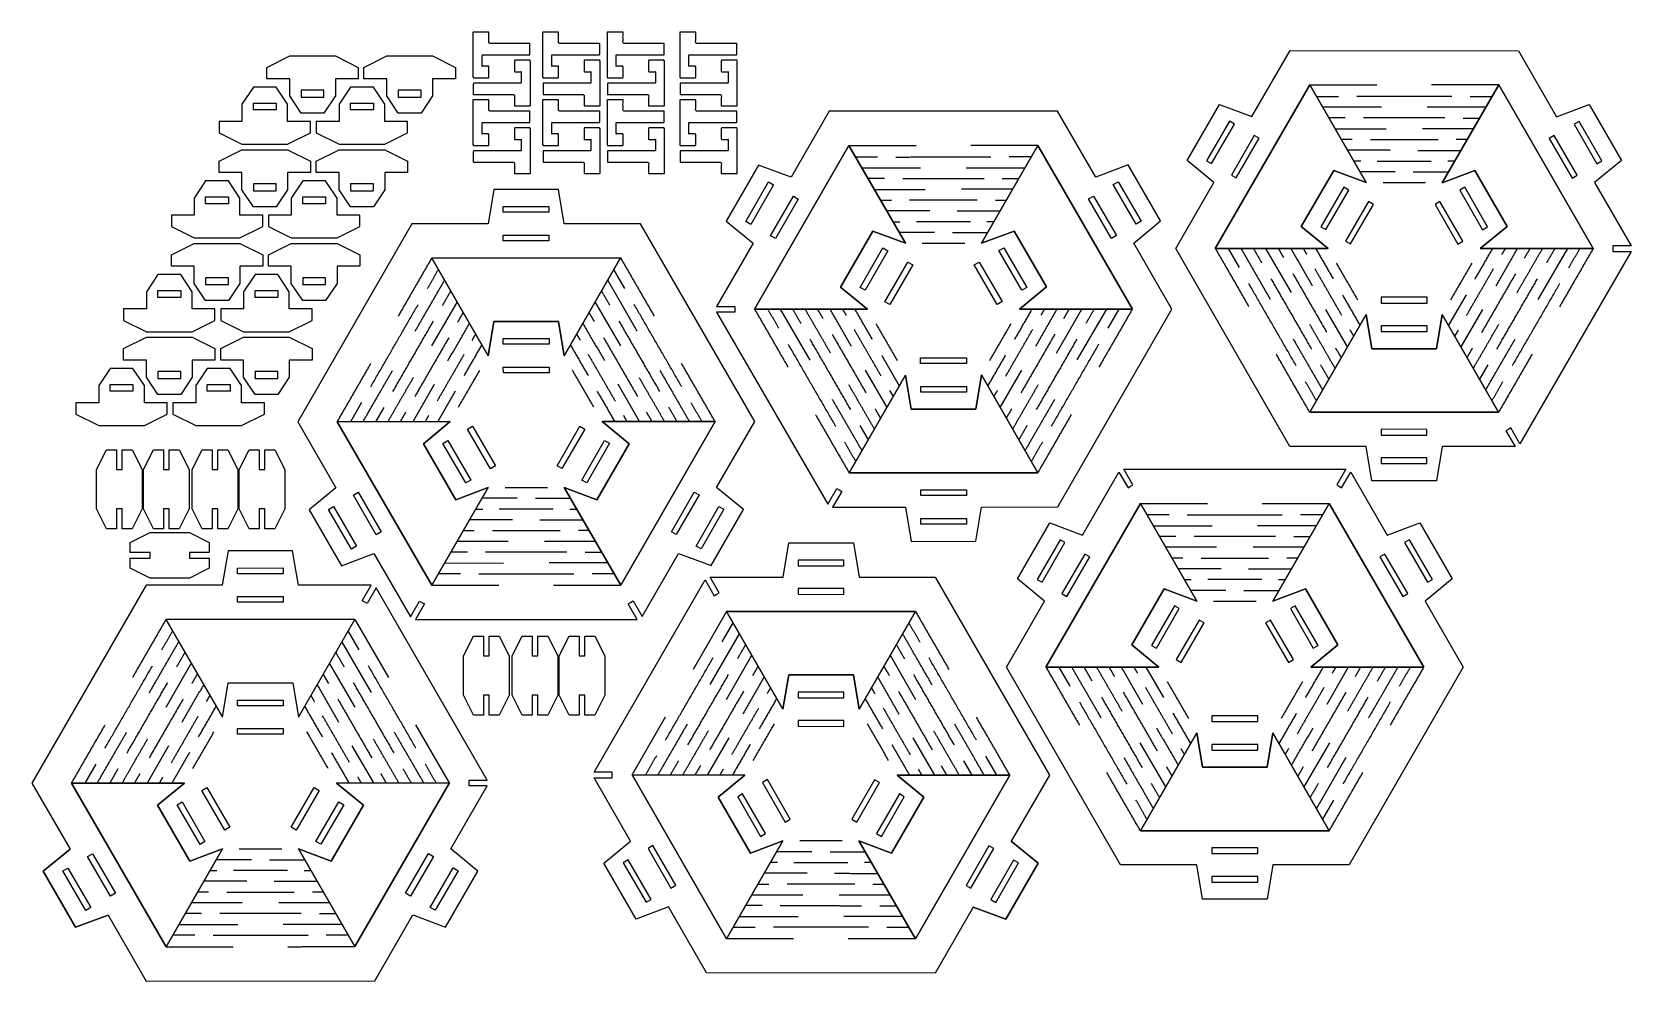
# Model space of a CAD drawing. Header units: millimetres. Extents: x -0.6 to 69.4, y 5.7 to 47.2.
import ezdxf

# ---------------------------------------------------------------- set-up
doc = ezdxf.new("R2010")
doc.units = ezdxf.units.MM
doc.header["$MEASUREMENT"] = 0
doc.layers.add('CURVES', color=7, linetype='Continuous', true_color=0x000000)

msp = doc.modelspace()

# ---------------------------------------------------------------- linework, layer by layer
at = {"layer": 'CURVES'}
for p, q in [((9.646, 45.695), (10.646, 46.195)), ((10.646, 46.195), (12.646, 46.195)), ((12.646, 46.195), (13.646, 45.695)), ((13.897, 45.695), (14.897, 46.195)), ((14.897, 46.195), (16.897, 46.195)), ((16.897, 46.195), (17.897, 45.695)), ((52.762, 43.54, -0.062), (54.432, 46.428, -0.062)), ((54.432, 46.428, -0.062), (64.431, 46.424, -0.062)), ((64.431, 46.424, -0.062), (66.098, 43.534, -0.062)), ((9.646, 45.195), (9.646, 45.695)), ((13.646, 45.695), (13.646, 45.195)), ((13.897, 45.195), (13.897, 45.695)), ((17.897, 45.695), (17.897, 45.195)), ((9.056, 44.831), (8.556, 44.081)), ((10.056, 44.831), (9.056, 44.831)), ((10.646, 45.195), (9.646, 45.195)), ((10.646, 44.445), (10.646, 45.195)), ((12.646, 45.195), (12.646, 44.445)), ((13.646, 45.195), (12.646, 45.195)), ((13.308, 44.831), (12.808, 44.081)), ((14.308, 44.831), (13.308, 44.831)), ((14.897, 45.195), (13.897, 45.195)), ((14.897, 44.445), (14.897, 45.195)), ((16.897, 45.195), (16.897, 44.445)), ((17.897, 45.195), (16.897, 45.195)), ((51.16, 37.77, -0.062), (55.297, 44.928, -0.062)), ((55.297, 44.928, -0.062), (51.16, 37.77, -0.062)), ((55.297, 44.928, -0.062), (57.764, 40.65, -0.062)), ((57.764, 40.65, -0.062), (55.297, 44.928, -0.062)), ((63.565, 44.924, -0.062), (61.093, 40.648, -0.062)), ((61.093, 40.648, -0.062), (63.565, 44.924, -0.062)), ((67.695, 37.762, -0.062), (63.565, 44.924, -0.062)), ((63.565, 44.924, -0.062), (67.695, 37.762, -0.062)), ((11.146, 43.695), (10.646, 44.445)), ((15.397, 43.695), (14.897, 44.445)), ((62.31, 44.422, -0.062), (63.274, 44.421, -0.062)), ((8.556, 44.081), (8.556, 43.331)), ((10.556, 43.331), (10.556, 44.081)), ((12.146, 43.695), (11.146, 43.695)), ((12.808, 44.081), (12.808, 43.331)), ((14.808, 43.331), (14.808, 44.081)), ((16.397, 43.695), (15.397, 43.695)), ((34.259, 43.773, -0.062), (32.592, 40.884, -0.062)), ((44.258, 43.778, -0.062), (34.259, 43.773, -0.062)), ((45.927, 40.89, -0.062), (44.258, 43.778, -0.062)), ((49.923, 41.625, -0.062), (51.339, 44.075, -0.062)), ((51.339, 44.075, -0.062), (52.762, 43.54, -0.062)), ((62.009, 43.478, -0.062), (62.729, 43.478, -0.062)), ((66.098, 43.534, -0.062), (67.522, 44.067, -0.062)), ((66.098, 43.534, -0.062), (67.522, 44.067, -0.062)), ((67.522, 44.067, -0.062), (68.936, 41.616, -0.062)), ((67.522, 44.067, -0.062), (68.936, 41.616, -0.062)), ((7.556, 43.331), (7.556, 42.831)), ((8.556, 43.331), (7.556, 43.331)), ((7.556, 42.831), (8.556, 42.331)), ((11.556, 43.331), (10.556, 43.331)), ((10.556, 42.331), (11.556, 42.831)), ((11.556, 42.831), (11.556, 43.331)), ((11.808, 43.331), (11.808, 42.831)), ((12.808, 43.331), (11.808, 43.331)), ((11.808, 42.831), (12.808, 42.331)), ((15.808, 43.331), (14.808, 43.331)), ((14.808, 42.331), (15.808, 42.831)), ((15.808, 42.831), (15.808, 43.331)), ((51.781, 43.34, -0.062), (50.78, 41.609, -0.062)), ((50.996, 41.484, -0.062), (51.997, 43.215, -0.062)), ((51.997, 43.215, -0.062), (51.781, 43.34, -0.062)), ((52.863, 42.715, -0.062), (51.862, 40.983, -0.062)), ((53.079, 42.59, -0.062), (52.863, 42.715, -0.062)), ((56.404, 43.009, -0.062), (58.632, 43.008, -0.062)), ((65.997, 42.709, -0.062), (65.78, 42.584, -0.062)), ((66.996, 40.976, -0.062), (65.997, 42.709, -0.062)), ((67.08, 43.333, -0.062), (66.863, 43.208, -0.062)), ((66.863, 43.208, -0.062), (67.862, 41.476, -0.062)), ((68.079, 41.601, -0.062), (67.08, 43.333, -0.062)), ((7.556, 41.592), (8.556, 42.092)), ((8.556, 42.331), (10.556, 42.331)), ((8.556, 42.092), (10.556, 42.092)), ((10.556, 42.092), (11.556, 41.592)), ((11.808, 41.592), (12.808, 42.092)), ((12.808, 42.331), (14.808, 42.331)), ((12.808, 42.092), (14.808, 42.092)), ((14.808, 42.092), (15.808, 41.592)), ((35.125, 42.274, -0.062), (30.994, 35.111, -0.062)), ((30.994, 35.111, -0.062), (35.125, 42.274, -0.062)), ((37.596, 37.998, -0.062), (35.125, 42.274, -0.062)), ((35.125, 42.274, -0.062), (37.596, 37.998, -0.062)), ((40.925, 37.999, -0.062), (43.393, 42.278, -0.062)), ((43.393, 42.278, -0.062), (40.925, 37.999, -0.062)), ((43.393, 42.278, -0.062), (47.53, 35.119, -0.062)), ((47.53, 35.119, -0.062), (43.393, 42.278, -0.062)), ((52.078, 40.858, -0.062), (53.079, 42.59, -0.062)), ((60.028, 42.064, -0.062), (61.911, 42.063, -0.062)), ((65.78, 42.584, -0.062), (66.779, 40.851, -0.062)), ((7.556, 41.092), (7.556, 41.592)), ((11.556, 41.592), (11.556, 41.092)), ((11.808, 41.092), (11.808, 41.592)), ((15.808, 41.592), (15.808, 41.092)), ((31.167, 41.417, -0.062), (29.754, 38.966, -0.062)), ((31.167, 41.417, -0.062), (29.754, 38.966, -0.062)), ((32.592, 40.884, -0.062), (31.167, 41.417, -0.062)), ((32.592, 40.884, -0.062), (31.167, 41.417, -0.062)), ((36.38, 41.771, -0.062), (35.415, 41.771, -0.062)), ((47.351, 41.424, -0.062), (45.927, 40.89, -0.062)), ((48.767, 38.975, -0.062), (47.351, 41.424, -0.062)), ((51.097, 40.658, -0.062), (49.923, 41.625, -0.062)), ((50.78, 41.609, -0.062), (50.996, 41.484, -0.062)), ((68.936, 41.616, -0.062), (67.761, 40.65, -0.062)), ((68.936, 41.616, -0.062), (67.761, 40.65, -0.062)), ((67.862, 41.476, -0.062), (68.079, 41.601, -0.062)), ((6.967, 40.728), (6.467, 39.978)), ((7.967, 40.728), (6.967, 40.728)), ((8.556, 41.092), (7.556, 41.092)), ((8.556, 40.342), (8.556, 41.092)), ((10.556, 41.092), (10.556, 40.342)), ((11.556, 41.092), (10.556, 41.092)), ((11.218, 40.728), (10.718, 39.978)), ((12.218, 40.728), (11.218, 40.728)), ((12.808, 41.092), (11.808, 41.092)), ((12.808, 40.342), (12.808, 41.092)), ((14.808, 41.092), (14.808, 40.342)), ((15.808, 41.092), (14.808, 41.092)), ((30.611, 38.95, -0.062), (31.61, 40.683, -0.062)), ((31.61, 40.683, -0.062), (31.827, 40.558, -0.062)), ((36.68, 40.828, -0.062), (35.961, 40.827, -0.062)), ((46.693, 40.565, -0.062), (46.909, 40.69, -0.062)), ((46.909, 40.69, -0.062), (47.91, 38.959, -0.062)), ((49.427, 37.77, -0.062), (51.097, 40.658, -0.062)), ((51.862, 40.983, -0.062), (52.078, 40.858, -0.062)), ((56.341, 41.184, -0.062), (54.925, 38.734, -0.062)), ((54.925, 38.734, -0.062), (56.341, 41.184, -0.062)), ((57.764, 40.65, -0.062), (56.341, 41.184, -0.062)), ((56.341, 41.184, -0.062), (57.764, 40.65, -0.062)), ((59.827, 41.12, -0.062), (61.366, 41.12, -0.062)), ((61.093, 40.648, -0.062), (62.518, 41.181, -0.062)), ((62.518, 41.181, -0.062), (61.093, 40.648, -0.062)), ((62.518, 41.181, -0.062), (63.931, 38.73, -0.062)), ((63.931, 38.73, -0.062), (62.518, 41.181, -0.062)), ((66.779, 40.851, -0.062), (66.996, 40.976, -0.062)), ((67.761, 40.65, -0.062), (69.355, 37.886, -0.062)), ((6.467, 39.978), (6.467, 39.228)), ((8.467, 39.228), (8.467, 39.978)), ((9.056, 39.592), (8.556, 40.342)), ((10.718, 39.978), (10.718, 39.228)), ((12.718, 39.228), (12.718, 39.978)), ((13.308, 39.592), (12.808, 40.342)), ((19.579, 40.352), (19.33, 38.852)), ((22.408, 40.353), (19.579, 40.352)), ((22.659, 38.854), (22.408, 40.353)), ((31.827, 40.558, -0.062), (30.827, 38.825, -0.062)), ((31.694, 38.326, -0.062), (32.693, 40.058, -0.062)), ((32.909, 39.933, -0.062), (31.91, 38.201, -0.062)), ((32.693, 40.058, -0.062), (32.909, 39.933, -0.062)), ((42.286, 40.359, -0.062), (40.058, 40.358, -0.062)), ((45.61, 39.939, -0.062), (45.827, 40.065, -0.062)), ((46.611, 38.208, -0.062), (45.61, 39.939, -0.062)), ((45.827, 40.065, -0.062), (46.828, 38.333, -0.062)), ((47.693, 38.833, -0.062), (46.693, 40.565, -0.062)), ((56.782, 40.449, -0.062), (55.782, 38.718, -0.062)), ((55.998, 38.593, -0.062), (56.999, 40.324, -0.062)), ((56.999, 40.324, -0.062), (56.782, 40.449, -0.062)), ((62.075, 40.447, -0.062), (61.859, 40.322, -0.062)), ((61.859, 40.322, -0.062), (62.858, 38.59, -0.062)), ((63.074, 38.714, -0.062), (62.075, 40.447, -0.062)), ((5.467, 39.228), (5.467, 38.728)), ((6.467, 39.228), (5.467, 39.228)), ((9.467, 39.228), (8.467, 39.228)), ((10.056, 39.592), (9.056, 39.592)), ((9.467, 38.728), (9.467, 39.228)), ((9.718, 39.228), (9.718, 38.728)), ((10.718, 39.228), (9.718, 39.228)), ((13.718, 39.228), (12.718, 39.228)), ((14.308, 39.592), (13.308, 39.592)), ((13.718, 38.728), (13.718, 39.228)), ((19.994, 39.602), (21.994, 39.603)), ((19.994, 39.352), (19.994, 39.602)), ((21.994, 39.353), (19.994, 39.352)), ((21.994, 39.603), (21.994, 39.353)), ((38.662, 39.413, -0.062), (36.778, 39.413, -0.062)), ((57.865, 39.824, -0.062), (56.864, 38.092, -0.062)), ((57.08, 37.967, -0.062), (58.081, 39.699, -0.062)), ((58.081, 39.699, -0.062), (57.865, 39.824, -0.062)), ((60.992, 39.822, -0.062), (60.776, 39.698, -0.062)), ((60.776, 39.698, -0.062), (61.775, 37.965, -0.062)), ((61.991, 38.09, -0.062), (60.992, 39.822, -0.062)), ((5.467, 38.728), (6.467, 38.228)), ((8.467, 38.228), (9.467, 38.728)), ((9.718, 38.728), (10.718, 38.228)), ((15.995, 38.85), (10.999, 30.188)), ((12.718, 38.228), (13.718, 38.728)), ((19.33, 38.852), (15.995, 38.85)), ((25.995, 38.855), (22.659, 38.854)), ((30.999, 30.197), (25.995, 38.855)), ((29.754, 38.966, -0.062), (30.928, 38, -0.062)), ((29.754, 38.966, -0.062), (30.928, 38, -0.062)), ((30.827, 38.825, -0.062), (30.611, 38.95, -0.062)), ((34.759, 36.08, -0.062), (36.172, 38.53, -0.062)), ((36.172, 38.53, -0.062), (34.759, 36.08, -0.062)), ((36.172, 38.53, -0.062), (37.596, 37.998, -0.062)), ((37.596, 37.998, -0.062), (36.172, 38.53, -0.062)), ((42.349, 38.533, -0.062), (40.925, 37.999, -0.062)), ((40.925, 37.999, -0.062), (42.349, 38.533, -0.062)), ((43.765, 36.084, -0.062), (42.349, 38.533, -0.062)), ((42.349, 38.533, -0.062), (43.765, 36.084, -0.062)), ((47.593, 38.008, -0.062), (48.767, 38.975, -0.062)), ((47.91, 38.959, -0.062), (47.693, 38.833, -0.062)), ((54.925, 38.734, -0.062), (56.098, 37.767, -0.062)), ((56.098, 37.767, -0.062), (54.925, 38.734, -0.062)), ((55.782, 38.718, -0.062), (55.998, 38.593, -0.062)), ((63.931, 38.73, -0.062), (62.757, 37.764, -0.062)), ((62.757, 37.764, -0.062), (63.931, 38.73, -0.062)), ((62.858, 38.59, -0.062), (63.074, 38.714, -0.062)), ((5.467, 37.489), (6.467, 37.989)), ((6.467, 38.228), (8.467, 38.228)), ((6.467, 37.989), (8.467, 37.989)), ((8.467, 37.989), (9.467, 37.489)), ((9.718, 37.489), (10.718, 37.989)), ((10.718, 38.228), (12.718, 38.228)), ((10.718, 37.989), (12.718, 37.989)), ((12.718, 37.989), (13.718, 37.489)), ((19.995, 38.352), (21.995, 38.353)), ((19.995, 38.102), (19.995, 38.352)), ((21.995, 38.103), (19.995, 38.102)), ((21.995, 38.353), (21.995, 38.103)), ((30.928, 38, -0.062), (29.334, 35.236, -0.062)), ((31.91, 38.201, -0.062), (31.694, 38.326, -0.062)), ((35.615, 36.064, -0.062), (36.615, 37.797, -0.062)), ((36.615, 37.797, -0.062), (36.831, 37.672, -0.062)), ((38.862, 38.47, -0.062), (37.324, 38.469, -0.062)), ((41.691, 37.674, -0.062), (41.907, 37.799, -0.062)), ((41.907, 37.799, -0.062), (42.908, 36.068, -0.062)), ((46.828, 38.333, -0.062), (46.611, 38.208, -0.062)), ((49.262, 35.12, -0.062), (47.593, 38.008, -0.062)), ((56.864, 38.092, -0.062), (57.08, 37.967, -0.062)), ((61.775, 37.965, -0.062), (61.991, 38.09, -0.062)), ((69.355, 37.886, -0.062), (68.562, 37.886, -0.062)), ((5.467, 36.989), (5.467, 37.489)), ((9.467, 37.489), (9.467, 36.989)), ((9.718, 36.989), (9.718, 37.489)), ((13.718, 37.489), (13.718, 36.989)), ((16.861, 37.351), (25.129, 37.355)), ((25.129, 37.355), (16.861, 37.351)), ((19.333, 33.075), (16.861, 37.351)), ((16.861, 37.351), (19.333, 33.075)), ((25.129, 37.355), (22.662, 33.076)), ((22.662, 33.076), (25.129, 37.355)), ((36.831, 37.672, -0.062), (35.832, 35.939, -0.062)), ((36.698, 35.44, -0.062), (37.697, 37.172, -0.062)), ((37.697, 37.172, -0.062), (37.914, 37.047, -0.062)), ((40.608, 37.049, -0.062), (40.825, 37.174, -0.062)), ((40.825, 37.174, -0.062), (41.826, 35.442, -0.062)), ((42.692, 35.942, -0.062), (41.691, 37.674, -0.062)), ((54.423, 29.108, -0.062), (49.427, 37.77, -0.062)), ((56.098, 37.767, -0.062), (51.16, 37.77, -0.062)), ((51.16, 37.77, -0.062), (56.098, 37.767, -0.062)), ((52.222, 36.934, -0.062), (51.74, 37.769, -0.062)), ((53.571, 35.54, -0.062), (52.285, 37.769, -0.062)), ((54.488, 35.838, -0.062), (53.375, 37.769, -0.062)), ((54.157, 37.357, -0.062), (53.919, 37.768, -0.062)), ((62.757, 37.764, -0.062), (67.695, 37.762, -0.062)), ((67.695, 37.762, -0.062), (62.757, 37.764, -0.062)), ((69.355, 37.636, -0.062), (64.496, 29.228, -0.062)), ((66.57, 37.762, -0.062), (65.282, 35.535, -0.062)), ((68.561, 37.636, -0.062), (69.355, 37.636, -0.062)), ((4.877, 36.625), (4.377, 35.875)), ((5.877, 36.625), (4.877, 36.625)), ((6.467, 36.989), (5.467, 36.989)), ((6.467, 36.239), (6.467, 36.989)), ((8.467, 36.989), (8.467, 36.239)), ((9.467, 36.989), (8.467, 36.989)), ((9.128, 36.625), (8.628, 35.875)), ((10.128, 36.625), (9.128, 36.625)), ((10.718, 36.989), (9.718, 36.989)), ((10.718, 36.239), (10.718, 36.989)), ((12.718, 36.989), (12.718, 36.239)), ((13.718, 36.989), (12.718, 36.989)), ((25.322, 36.017), (24.839, 36.852)), ((37.914, 37.047, -0.062), (36.915, 35.315, -0.062)), ((41.609, 35.317, -0.062), (40.608, 37.049, -0.062)), ((4.377, 35.875), (4.377, 35.125)), ((6.377, 35.125), (6.377, 35.875)), ((6.967, 35.489), (6.467, 36.239)), ((8.628, 35.875), (8.628, 35.125)), ((10.628, 35.125), (10.628, 35.875)), ((11.218, 35.489), (10.718, 36.239)), ((25.854, 34.152), (24.567, 36.38)), ((35.933, 35.114, -0.062), (34.759, 36.08, -0.062)), ((34.759, 36.08, -0.062), (35.933, 35.114, -0.062)), ((35.832, 35.939, -0.062), (35.615, 36.064, -0.062)), ((42.591, 35.117, -0.062), (43.765, 36.084, -0.062)), ((43.765, 36.084, -0.062), (42.591, 35.117, -0.062)), ((42.908, 36.068, -0.062), (42.692, 35.942, -0.062)), ((62.133, 35.742, -0.062), (61.363, 34.41, -0.062)), ((3.377, 35.125), (3.377, 34.625)), ((4.377, 35.125), (3.377, 35.125)), ((7.377, 35.125), (6.377, 35.125)), ((7.967, 35.489), (6.967, 35.489)), ((7.377, 34.625), (7.377, 35.125)), ((7.628, 35.125), (7.628, 34.625)), ((8.628, 35.125), (7.628, 35.125)), ((11.628, 35.125), (10.628, 35.125)), ((12.218, 35.489), (11.218, 35.489)), ((11.628, 34.625), (11.628, 35.125)), ((17.97, 35.433), (16.856, 33.503)), ((25.138, 33.507), (24.023, 35.436)), ((29.334, 35.236, -0.062), (30.128, 35.236, -0.062)), ((30.994, 35.111, -0.062), (35.933, 35.114, -0.062)), ((35.933, 35.114, -0.062), (30.994, 35.111, -0.062)), ((32.12, 35.112, -0.062), (33.407, 32.884, -0.062)), ((36.915, 35.315, -0.062), (36.698, 35.44, -0.062)), ((41.826, 35.442, -0.062), (41.609, 35.317, -0.062)), ((47.53, 35.119, -0.062), (42.591, 35.117, -0.062)), ((42.591, 35.117, -0.062), (47.53, 35.119, -0.062)), ((44.202, 33.188, -0.062), (45.315, 35.118, -0.062)), ((44.266, 26.457, -0.062), (49.262, 35.12, -0.062)), ((44.533, 34.706, -0.062), (44.77, 35.118, -0.062)), ((45.119, 32.89, -0.062), (46.405, 35.119, -0.062)), ((46.467, 34.283, -0.062), (46.949, 35.119, -0.062)), ((56.944, 33.468, -0.062), (56.003, 35.1, -0.062)), ((58.426, 35.633, -0.062), (58.426, 35.383, -0.062)), ((60.426, 35.632, -0.062), (58.426, 35.633, -0.062)), ((58.426, 35.383, -0.062), (60.426, 35.382, -0.062)), ((60.426, 35.382, -0.062), (60.426, 35.632, -0.062)), ((62.85, 35.097, -0.062), (61.907, 33.466, -0.062)), ((3.377, 34.625), (4.377, 34.125)), ((6.377, 34.125), (7.377, 34.625)), ((7.628, 34.625), (8.628, 34.125)), ((10.628, 34.125), (11.628, 34.625)), ((19.582, 34.575), (19.333, 33.075)), ((19.333, 33.075), (19.582, 34.575)), ((22.411, 34.576), (19.582, 34.575)), ((19.582, 34.575), (22.411, 34.576)), ((22.662, 33.076), (22.411, 34.576)), ((22.411, 34.576), (22.662, 33.076)), ((23.988, 34.553), (23.75, 34.964)), ((29.334, 34.986, -0.062), (34.194, 26.578, -0.062)), ((30.128, 34.986, -0.062), (29.334, 34.986, -0.062)), ((55.29, 30.607, -0.062), (57.762, 34.883, -0.062)), ((57.762, 34.883, -0.062), (55.29, 30.607, -0.062)), ((57.762, 34.883, -0.062), (58.011, 33.383, -0.062)), ((58.011, 33.383, -0.062), (57.762, 34.883, -0.062)), ((58.426, 34.383, -0.062), (58.426, 34.133, -0.062)), ((60.426, 34.382, -0.062), (58.426, 34.383, -0.062)), ((60.426, 34.132, -0.062), (60.426, 34.382, -0.062)), ((60.84, 33.382, -0.062), (61.091, 34.882, -0.062)), ((61.091, 34.882, -0.062), (60.84, 33.382, -0.062)), ((61.091, 34.882, -0.062), (63.558, 30.603, -0.062)), ((63.558, 30.603, -0.062), (61.091, 34.882, -0.062)), ((3.377, 33.386), (4.377, 33.886)), ((4.377, 34.125), (6.377, 34.125)), ((4.377, 33.886), (6.377, 33.886)), ((6.377, 33.886), (7.377, 33.386)), ((7.628, 33.386), (8.628, 33.886)), ((8.628, 34.125), (10.628, 34.125)), ((8.628, 33.886), (10.628, 33.886)), ((10.628, 33.886), (11.628, 33.386)), ((19.997, 33.825), (21.997, 33.826)), ((19.997, 33.575), (19.997, 33.825)), ((21.997, 33.826), (21.997, 33.576)), ((58.426, 34.133, -0.062), (60.426, 34.132, -0.062)), ((61.787, 34.201, -0.062), (61.635, 33.938, -0.062)), ((3.377, 32.886), (3.377, 33.386)), ((7.377, 33.386), (7.377, 32.886)), ((7.628, 32.886), (7.628, 33.386)), ((11.628, 33.386), (11.628, 32.886)), ((21.997, 33.576), (19.997, 33.575)), ((36.557, 33.092, -0.062), (37.327, 31.76, -0.062)), ((38.263, 32.982, -0.062), (40.263, 32.983, -0.062)), ((38.263, 32.732, -0.062), (38.263, 32.982, -0.062)), ((40.263, 32.983, -0.062), (40.263, 32.733, -0.062)), ((58.011, 33.383, -0.062), (60.84, 33.382, -0.062)), ((60.84, 33.382, -0.062), (58.011, 33.383, -0.062)), ((2.787, 32.522), (2.287, 31.772)), ((3.787, 32.522), (2.787, 32.522)), ((4.377, 32.886), (3.377, 32.886)), ((4.377, 32.136), (4.377, 32.886)), ((6.377, 32.886), (6.377, 32.136)), ((7.377, 32.886), (6.377, 32.886)), ((7.038, 32.522), (6.538, 31.772)), ((8.038, 32.522), (7.038, 32.522)), ((8.628, 32.886), (7.628, 32.886)), ((8.628, 32.136), (8.628, 32.886)), ((10.628, 32.886), (10.628, 32.136)), ((11.628, 32.886), (10.628, 32.886)), ((19.997, 32.575), (21.997, 32.576)), ((19.998, 32.325), (19.997, 32.575)), ((21.998, 32.326), (19.998, 32.325)), ((21.997, 32.576), (21.998, 32.326)), ((35.132, 27.953, -0.062), (37.599, 32.231, -0.062)), ((37.599, 32.231, -0.062), (35.132, 27.953, -0.062)), ((35.84, 32.446, -0.062), (36.782, 30.816, -0.062)), ((37.599, 32.231, -0.062), (37.85, 30.732, -0.062)), ((37.85, 30.732, -0.062), (37.599, 32.231, -0.062)), ((40.263, 32.733, -0.062), (38.263, 32.732, -0.062)), ((40.679, 30.733, -0.062), (40.928, 32.233, -0.062)), ((40.928, 32.233, -0.062), (40.679, 30.733, -0.062)), ((40.928, 32.233, -0.062), (43.399, 27.957, -0.062)), ((43.399, 27.957, -0.062), (40.928, 32.233, -0.062)), ((41.746, 30.818, -0.062), (42.687, 32.45, -0.062)), ((63.084, 32.674, -0.062), (62.724, 32.05, -0.062)), ((2.287, 31.772), (2.287, 31.022)), ((4.287, 31.022), (4.287, 31.772)), ((4.877, 31.386), (4.377, 32.136)), ((6.538, 31.772), (6.538, 31.022)), ((8.538, 31.022), (8.538, 31.772)), ((9.128, 31.386), (8.628, 32.136)), ((16.976, 31.822), (16.035, 30.19)), ((17.894, 31.524), (17.125, 30.191)), ((25.962, 30.195), (25.019, 31.826)), ((36.903, 31.551, -0.062), (37.055, 31.288, -0.062)), ((38.264, 31.732, -0.062), (40.264, 31.733, -0.062)), ((38.264, 31.482, -0.062), (38.264, 31.732, -0.062)), ((40.264, 31.733, -0.062), (40.264, 31.483, -0.062)), ((1.287, 31.022), (1.287, 30.522)), ((2.287, 31.022), (1.287, 31.022)), ((5.287, 31.022), (4.287, 31.022)), ((5.877, 31.386), (4.877, 31.386)), ((5.287, 30.522), (5.287, 31.022)), ((5.538, 31.022), (5.538, 30.522)), ((6.538, 31.022), (5.538, 31.022)), ((9.538, 31.022), (8.538, 31.022)), ((10.128, 31.386), (9.128, 31.386)), ((9.538, 30.522), (9.538, 31.022)), ((13.793, 31.024), (13.311, 30.189)), ((14.761, 30.813), (14.401, 30.189)), ((40.264, 31.483, -0.062), (38.264, 31.482, -0.062)), ((1.287, 30.522), (2.287, 30.022)), ((4.287, 30.022), (5.287, 30.522)), ((5.538, 30.522), (6.538, 30.022)), ((8.538, 30.022), (9.538, 30.522)), ((10.999, 30.188), (12.668, 27.3)), ((17.67, 30.191), (12.731, 30.189)), ((12.731, 30.189), (17.67, 30.191)), ((12.731, 30.189), (16.868, 23.03)), ((16.868, 23.03), (12.731, 30.189)), ((16.496, 29.224), (17.67, 30.191)), ((17.67, 30.191), (16.496, 29.224)), ((24.328, 30.194), (29.267, 30.196)), ((29.267, 30.196), (24.328, 30.194)), ((25.502, 29.228), (24.328, 30.194)), ((24.328, 30.194), (25.502, 29.228)), ((29.267, 30.196), (25.136, 23.034)), ((25.136, 23.034), (29.267, 30.196)), ((29.332, 27.308), (30.999, 30.197)), ((37.85, 30.732, -0.062), (40.679, 30.733, -0.062)), ((40.679, 30.733, -0.062), (37.85, 30.732, -0.062)), ((63.558, 30.603, -0.062), (55.29, 30.607, -0.062)), ((55.29, 30.607, -0.062), (63.558, 30.603, -0.062)), ((2.287, 30.022), (4.287, 30.022)), ((6.538, 30.022), (8.538, 30.022)), ((18.435, 29.866), (18.651, 29.991)), ((19.436, 28.134), (18.435, 29.866)), ((18.651, 29.991), (19.652, 28.259)), ((22.347, 28.261), (23.346, 29.993)), ((23.563, 29.868), (22.563, 28.136)), ((23.346, 29.993), (23.563, 29.868)), ((35.606, 30.023, -0.062), (35.966, 29.4, -0.062)), ((58.424, 29.856, -0.062), (58.424, 29.606, -0.062)), ((60.424, 29.855, -0.062), (58.424, 29.856, -0.062)), ((58.424, 29.606, -0.062), (60.424, 29.605, -0.062)), ((60.424, 29.605, -0.062), (60.424, 29.855, -0.062)), ((63.882, 29.791, -0.062), (64.279, 29.103, -0.062)), ((64.496, 29.228, -0.062), (64.099, 29.916, -0.062)), ((17.912, 26.775), (16.496, 29.224)), ((16.496, 29.224), (17.912, 26.775)), ((17.353, 29.24), (17.569, 29.365)), ((18.354, 27.509), (17.353, 29.24)), ((17.569, 29.365), (18.57, 27.634)), ((23.43, 27.636), (24.429, 29.369)), ((24.645, 29.244), (23.646, 27.511)), ((24.089, 26.777), (25.502, 29.228)), ((25.502, 29.228), (24.089, 26.777)), ((24.429, 29.369), (24.645, 29.244)), ((57.759, 29.106, -0.062), (54.423, 29.108, -0.062)), ((58.008, 27.606, -0.062), (57.759, 29.106, -0.062)), ((61.088, 29.105, -0.062), (60.837, 27.605, -0.062)), ((64.279, 29.103, -0.062), (61.088, 29.105, -0.062)), ((19.652, 28.259), (19.436, 28.134)), ((22.563, 28.136), (22.347, 28.261)), ((47.159, 28.112, -0.062), (56.87, 28.112, -0.062)), ((47.555, 27.425, -0.062), (47.159, 28.112, -0.062)), ((56.87, 28.112, -0.062), (56.473, 27.425, -0.062)), ((58.423, 28.606, -0.062), (58.423, 28.356, -0.062)), ((60.423, 28.605, -0.062), (58.423, 28.606, -0.062)), ((58.423, 28.356, -0.062), (60.423, 28.355, -0.062)), ((60.423, 28.355, -0.062), (60.423, 28.605, -0.062)), ((12.668, 27.3), (11.494, 26.333)), ((12.668, 27.3), (11.494, 26.333)), ((16.868, 23.03), (19.335, 27.309)), ((19.335, 27.309), (16.868, 23.03)), ((19.335, 27.309), (17.912, 26.775)), ((17.912, 26.775), (19.335, 27.309)), ((18.57, 27.634), (18.354, 27.509)), ((22.665, 27.31), (24.089, 26.777)), ((25.136, 23.034), (22.665, 27.31)), ((22.665, 27.31), (25.136, 23.034)), ((24.089, 26.777), (22.665, 27.31)), ((23.646, 27.511), (23.43, 27.636)), ((30.507, 26.342), (29.332, 27.308)), ((43.399, 27.957, -0.062), (35.132, 27.953, -0.062)), ((35.132, 27.953, -0.062), (43.399, 27.957, -0.062)), ((45.346, 25.224, -0.062), (46.942, 27.987, -0.062)), ((46.942, 27.987, -0.062), (47.339, 27.3, -0.062)), ((56.689, 27.3, -0.062), (57.086, 27.987, -0.062)), ((57.086, 27.987, -0.062), (58.682, 25.224, -0.062)), ((60.837, 27.605, -0.062), (58.008, 27.606, -0.062)), ((13.433, 26.975), (13.65, 27.1)), ((14.434, 25.243), (13.433, 26.975)), ((13.65, 27.1), (14.65, 25.368)), ((21.398, 26.838), (22.937, 26.839)), ((27.351, 25.374), (28.351, 27.107)), ((28.567, 26.982), (27.568, 25.249)), ((28.351, 27.107), (28.567, 26.982)), ((34.194, 26.578, -0.062), (34.591, 27.265, -0.062)), ((34.807, 27.14, -0.062), (34.411, 26.453, -0.062)), ((38.266, 27.205, -0.062), (40.266, 27.206, -0.062)), ((38.266, 26.955, -0.062), (38.266, 27.205, -0.062)), ((40.266, 26.956, -0.062), (38.266, 26.955, -0.062)), ((40.266, 27.206, -0.062), (40.266, 26.956, -0.062)), ((43.746, 19.452, -0.062), (47.88, 26.612, -0.062)), ((47.88, 26.612, -0.062), (43.746, 19.452, -0.062)), ((47.88, 26.612, -0.062), (50.35, 22.335, -0.062)), ((50.35, 22.335, -0.062), (47.88, 26.612, -0.062)), ((56.148, 26.612, -0.062), (53.679, 22.335, -0.062)), ((53.679, 22.335, -0.062), (56.148, 26.612, -0.062)), ((60.282, 19.452, -0.062), (56.148, 26.612, -0.062)), ((56.148, 26.612, -0.062), (60.282, 19.452, -0.062)), ((11.494, 26.333), (12.91, 23.884)), ((11.494, 26.333), (12.91, 23.884)), ((12.351, 26.349), (12.567, 26.474)), ((13.352, 24.618), (12.351, 26.349)), ((12.567, 26.474), (13.568, 24.743)), ((22.906, 26.367), (23.21, 26.367)), ((28.434, 24.75), (29.433, 26.482)), ((29.65, 26.358), (28.651, 24.625)), ((29.093, 23.891), (30.507, 26.342)), ((29.433, 26.482), (29.65, 26.358)), ((34.411, 26.453, -0.062), (37.602, 26.454, -0.062)), ((37.602, 26.454, -0.062), (37.852, 24.954, -0.062)), ((38.266, 25.955, -0.062), (40.266, 25.956, -0.062)), ((38.267, 25.705, -0.062), (38.266, 25.955, -0.062)), ((40.266, 25.956, -0.062), (40.267, 25.706, -0.062)), ((40.681, 24.956, -0.062), (40.931, 26.456, -0.062)), ((40.931, 26.456, -0.062), (44.266, 26.457, -0.062)), ((14.65, 25.368), (14.434, 25.243)), ((21.599, 25.894), (23.482, 25.895)), ((27.568, 25.249), (27.351, 25.374)), ((40.267, 25.706, -0.062), (38.267, 25.705, -0.062)), ((42.508, 23.307, -0.062), (43.922, 25.757, -0.062)), ((42.508, 23.307, -0.062), (43.922, 25.757, -0.062)), ((43.922, 25.757, -0.062), (45.346, 25.224, -0.062)), ((43.922, 25.757, -0.062), (45.346, 25.224, -0.062)), ((48.443, 25.638, -0.062), (51.016, 25.638, -0.062)), ((58.682, 25.224, -0.062), (60.106, 25.757, -0.062)), ((60.106, 25.757, -0.062), (61.52, 23.307, -0.062)), ((7.947, 24.537), (7.697, 23.037)), ((10.776, 24.538), (7.947, 24.537)), ((11.027, 23.038), (10.776, 24.538)), ((13.568, 24.743), (13.352, 24.618)), ((28.651, 24.625), (28.434, 24.75)), ((32.24, 23.387), (32.491, 24.887)), ((32.491, 24.887), (35.32, 24.885)), ((35.32, 24.885), (35.569, 23.385)), ((37.852, 24.954, -0.062), (40.681, 24.956, -0.062)), ((44.365, 25.023, -0.062), (43.365, 23.291, -0.062)), ((43.581, 23.166, -0.062), (44.581, 24.898, -0.062)), ((44.581, 24.898, -0.062), (44.365, 25.023, -0.062)), ((54.593, 25.166, -0.062), (55.313, 25.166, -0.062)), ((59.664, 25.023, -0.062), (59.447, 24.898, -0.062)), ((59.447, 24.898, -0.062), (60.447, 23.166, -0.062)), ((60.664, 23.291, -0.062), (59.664, 25.023, -0.062)), ((12.91, 23.884), (14.334, 24.418)), ((12.91, 23.884), (14.334, 24.418)), ((14.334, 24.418), (15.931, 21.655)), ((17.43, 24.005), (20.003, 24.007)), ((23.58, 24.48), (24.3, 24.48)), ((26.075, 21.66), (27.669, 24.424)), ((27.669, 24.424), (29.093, 23.891)), ((32.905, 24.136), (32.905, 23.886)), ((34.905, 24.135), (32.905, 24.136)), ((32.905, 23.886), (34.905, 23.885)), ((34.905, 23.885), (34.905, 24.135)), ((45.447, 24.398, -0.062), (44.447, 22.666, -0.062)), ((44.664, 22.541, -0.062), (45.664, 24.273, -0.062)), ((45.664, 24.273, -0.062), (45.447, 24.398, -0.062)), ((58.581, 24.398, -0.062), (58.365, 24.273, -0.062)), ((58.365, 24.273, -0.062), (59.365, 22.541, -0.062)), ((59.581, 22.666, -0.062), (58.581, 24.398, -0.062)), ((8.362, 23.787), (10.362, 23.788)), ((8.362, 23.537), (8.362, 23.787)), ((10.362, 23.538), (8.362, 23.537)), ((10.362, 23.788), (10.362, 23.538)), ((23.972, 14.855), (28.832, 23.263)), ((28.832, 23.263), (29.229, 22.576)), ((29.049, 23.388), (32.24, 23.387)), ((29.445, 22.7), (29.049, 23.388)), ((35.569, 23.385), (38.904, 23.383)), ((38.904, 23.383), (43.9, 14.721)), ((43.682, 22.341, -0.062), (42.508, 23.307, -0.062)), ((43.682, 22.341, -0.062), (42.508, 23.307, -0.062)), ((43.365, 23.291, -0.062), (43.581, 23.166, -0.062)), ((52.612, 23.751, -0.062), (54.496, 23.751, -0.062)), ((53.92, 23.279, -0.062), (54.223, 23.279, -0.062)), ((61.52, 23.307, -0.062), (60.346, 22.341, -0.062)), ((60.447, 23.166, -0.062), (60.664, 23.291, -0.062)), ((4.362, 23.035), (-0.634, 14.373)), ((7.697, 23.037), (4.362, 23.035)), ((8.362, 22.537), (10.362, 22.538)), ((8.362, 22.287), (8.362, 22.537)), ((10.362, 22.538), (10.362, 22.288)), ((14.218, 23.04), (11.027, 23.038)), ((13.821, 22.352), (14.218, 23.04)), ((14.434, 22.915), (14.038, 22.227)), ((19.295, 14.506), (14.434, 22.915)), ((29.229, 22.576), (29.337, 22.638)), ((29.337, 22.638), (29.445, 22.7)), ((32.904, 22.886), (32.904, 22.636)), ((34.904, 22.885), (32.904, 22.886)), ((32.904, 22.636), (34.904, 22.635)), ((34.904, 22.635), (34.904, 22.885)), ((44.447, 22.666, -0.062), (44.664, 22.541, -0.062)), ((48.926, 22.869, -0.062), (47.511, 20.419, -0.062)), ((47.511, 20.419, -0.062), (48.926, 22.869, -0.062)), ((50.35, 22.335, -0.062), (48.926, 22.869, -0.062)), ((48.926, 22.869, -0.062), (50.35, 22.335, -0.062)), ((52.412, 22.807, -0.062), (53.951, 22.807, -0.062)), ((53.679, 22.335, -0.062), (55.103, 22.869, -0.062)), ((55.103, 22.869, -0.062), (53.679, 22.335, -0.062)), ((55.103, 22.869, -0.062), (56.517, 20.419, -0.062)), ((56.517, 20.419, -0.062), (55.103, 22.869, -0.062)), ((59.365, 22.541, -0.062), (59.581, 22.666, -0.062)), ((10.362, 22.288), (8.362, 22.287)), ((13.929, 22.29), (13.821, 22.352)), ((14.038, 22.227), (13.929, 22.29)), ((15.931, 21.655), (16.327, 22.343)), ((16.544, 22.218), (16.147, 21.53)), ((25.858, 21.535), (25.461, 22.222)), ((25.678, 22.347), (26.075, 21.66)), ((29.77, 21.888), (28.301, 19.346)), ((29.77, 21.888), (32.237, 17.609)), ((38.038, 21.884), (29.77, 21.888)), ((32.237, 17.609), (29.77, 21.888)), ((29.77, 21.888), (38.038, 21.884)), ((35.566, 17.608), (38.038, 21.884)), ((38.038, 21.884), (35.566, 17.608)), ((42.014, 19.452, -0.062), (43.682, 22.341, -0.062)), ((49.368, 22.135, -0.062), (48.368, 20.403, -0.062)), ((48.584, 20.278, -0.062), (49.584, 22.01, -0.062)), ((49.584, 22.01, -0.062), (49.368, 22.135, -0.062)), ((54.66, 22.135, -0.062), (54.444, 22.01, -0.062)), ((54.444, 22.01, -0.062), (55.444, 20.278, -0.062)), ((55.66, 20.403, -0.062), (54.66, 22.135, -0.062)), ((60.346, 22.341, -0.062), (62.014, 19.452, -0.062)), ((13.497, 21.539), (5.229, 21.535)), ((13.497, 21.539), (5.229, 21.535)), ((5.229, 21.535), (7.7, 17.259)), ((5.229, 21.535), (7.7, 17.259)), ((11.029, 17.261), (13.497, 21.539)), ((11.029, 17.261), (13.497, 21.539)), ((13.689, 20.201), (13.207, 21.036)), ((13.497, 21.539), (14.966, 18.998)), ((16.147, 21.53), (25.858, 21.535)), ((29.577, 20.55), (30.06, 21.385)), ((50.45, 21.51, -0.062), (49.45, 19.778, -0.062)), ((49.667, 19.653, -0.062), (50.667, 21.385, -0.062)), ((50.667, 21.385, -0.062), (50.45, 21.51, -0.062)), ((53.578, 21.51, -0.062), (53.361, 21.385, -0.062)), ((53.361, 21.385, -0.062), (54.361, 19.653, -0.062)), ((54.578, 19.778, -0.062), (53.578, 21.51, -0.062)), ((14.222, 18.337), (12.934, 20.564)), ((29.044, 18.685), (30.332, 20.913)), ((47.511, 20.419, -0.062), (48.685, 19.452, -0.062)), ((48.685, 19.452, -0.062), (47.511, 20.419, -0.062)), ((48.368, 20.403, -0.062), (48.584, 20.278, -0.062)), ((56.517, 20.419, -0.062), (55.343, 19.452, -0.062)), ((55.343, 19.452, -0.062), (56.517, 20.419, -0.062)), ((55.444, 20.278, -0.062), (55.66, 20.403, -0.062)), ((6.337, 19.618), (5.224, 17.687)), ((13.505, 17.691), (12.39, 19.621)), ((29.761, 18.04), (30.876, 19.969)), ((36.929, 19.966), (38.042, 18.036)), ((49.45, 19.778, -0.062), (49.667, 19.653, -0.062)), ((54.361, 19.653, -0.062), (54.578, 19.778, -0.062)), ((12.356, 18.737), (12.118, 19.149)), ((30.911, 19.086), (31.149, 19.497)), ((32.237, 17.609), (32.488, 19.109)), ((32.488, 19.109), (32.237, 17.609)), ((32.488, 19.109), (35.317, 19.108)), ((35.317, 19.108), (32.488, 19.109)), ((35.317, 19.108), (35.566, 17.608)), ((35.566, 17.608), (35.317, 19.108)), ((47.014, 10.792, -0.062), (42.014, 19.452, -0.062)), ((48.685, 19.452, -0.062), (43.746, 19.452, -0.062)), ((43.746, 19.452, -0.062), (48.685, 19.452, -0.062)), ((44.809, 18.617, -0.062), (44.327, 19.452, -0.062)), ((45.776, 18.829, -0.062), (45.417, 19.452, -0.062)), ((47.993, 17.821, -0.062), (47.051, 19.452, -0.062)), ((48.91, 18.12, -0.062), (48.14, 19.452, -0.062)), ((55.343, 19.452, -0.062), (60.282, 19.452, -0.062)), ((60.282, 19.452, -0.062), (55.343, 19.452, -0.062)), ((56.978, 19.452, -0.062), (56.036, 17.821, -0.062)), ((62.014, 19.452, -0.062), (57.014, 10.792, -0.062)), ((7.7, 17.259), (7.949, 18.76)), ((7.7, 17.259), (7.949, 18.76)), ((7.949, 18.76), (10.779, 18.761)), ((7.949, 18.76), (10.779, 18.761)), ((10.779, 18.761), (11.029, 17.261)), ((10.779, 18.761), (11.029, 17.261)), ((32.902, 18.359), (32.902, 18.109)), ((34.902, 18.358), (32.902, 18.359)), ((34.902, 18.108), (34.902, 18.358)), ((8.364, 18.01), (10.364, 18.011)), ((8.364, 17.76), (8.364, 18.01)), ((10.364, 17.761), (8.364, 17.76)), ((10.364, 18.011), (10.364, 17.761)), ((32.902, 18.109), (34.902, 18.108)), ((17.634, 14.381), (16.165, 16.923)), ((25.632, 14.73), (27.101, 17.271)), ((32.901, 17.109), (32.901, 16.859)), ((34.901, 17.108), (32.901, 17.109)), ((32.901, 16.859), (34.901, 16.858)), ((34.901, 16.858), (34.901, 17.108)), ((51.014, 17.319, -0.062), (51.014, 17.069, -0.062)), ((53.014, 17.319, -0.062), (51.014, 17.319, -0.062)), ((51.014, 17.069, -0.062), (53.014, 17.069, -0.062)), ((53.014, 17.069, -0.062), (53.014, 17.319, -0.062)), ((8.365, 16.76), (10.365, 16.761)), ((8.365, 16.51), (8.365, 16.76)), ((10.365, 16.511), (8.365, 16.51)), ((10.365, 16.761), (10.365, 16.511)), ((28.937, 14.728), (29.879, 16.359)), ((37.923, 16.355), (38.864, 14.723)), ((48.988, 14.21, -0.062), (47.874, 16.14, -0.062)), ((50.35, 16.569, -0.062), (47.88, 12.292, -0.062)), ((47.88, 12.292, -0.062), (50.35, 16.569, -0.062)), ((50.6, 15.069, -0.062), (50.35, 16.569, -0.062)), ((50.35, 16.569, -0.062), (50.6, 15.069, -0.062)), ((53.679, 16.569, -0.062), (53.429, 15.069, -0.062)), ((53.429, 15.069, -0.062), (53.679, 16.569, -0.062)), ((56.148, 12.292, -0.062), (53.679, 16.569, -0.062)), ((53.679, 16.569, -0.062), (56.148, 12.292, -0.062)), ((56.155, 16.14, -0.062), (55.041, 14.21, -0.062)), ((5.344, 16.006), (4.403, 14.375)), ((6.261, 15.708), (5.492, 14.375)), ((14.329, 14.38), (13.387, 16.01)), ((37.005, 16.057), (37.774, 14.724)), ((41.106, 15.557), (41.588, 14.722)), ((51.014, 16.069, -0.062), (51.014, 15.819, -0.062)), ((53.014, 16.069, -0.062), (51.014, 16.069, -0.062)), ((51.014, 15.819, -0.062), (53.014, 15.819, -0.062)), ((53.014, 15.819, -0.062), (53.014, 16.069, -0.062)), ((56.872, 15.495, -0.062), (55.585, 13.267, -0.062)), ((2.161, 15.209), (1.679, 14.374)), ((3.128, 14.998), (2.768, 14.374)), ((24.766, 14.855), (23.972, 14.855)), ((30.571, 14.727), (25.632, 14.73)), ((25.632, 14.73), (29.763, 7.567)), ((25.632, 14.73), (30.571, 14.727)), ((29.763, 7.567), (25.632, 14.73)), ((29.397, 13.761), (30.571, 14.727)), ((30.571, 14.727), (29.397, 13.761)), ((37.229, 14.724), (42.168, 14.722)), ((38.403, 13.757), (37.229, 14.724)), ((37.229, 14.724), (38.403, 13.757)), ((42.168, 14.722), (37.229, 14.724)), ((42.168, 14.722), (38.031, 7.563)), ((38.031, 7.563), (42.168, 14.722)), ((40.138, 15.346), (40.498, 14.722)), ((43.9, 14.721), (42.231, 11.833)), ((53.429, 15.069, -0.062), (50.6, 15.069, -0.062)), ((50.6, 15.069, -0.062), (53.429, 15.069, -0.062)), ((55.006, 15.093, -0.062), (54.768, 14.682, -0.062)), ((-0.634, 14.373), (1.035, 11.485)), ((1.098, 14.373), (6.037, 14.376)), ((6.037, 14.376), (1.098, 14.373)), ((5.236, 7.215), (1.098, 14.373)), ((1.098, 14.373), (5.236, 7.215)), ((6.037, 14.376), (4.863, 13.409)), ((4.863, 13.409), (6.037, 14.376)), ((6.802, 14.05), (7.019, 14.176)), ((7.803, 12.319), (6.802, 14.05)), ((7.019, 14.176), (8.02, 12.444)), ((10.714, 12.445), (11.713, 14.178)), ((11.93, 14.053), (10.931, 12.32)), ((11.713, 14.178), (11.93, 14.053)), ((12.695, 14.379), (17.634, 14.381)), ((17.634, 14.381), (12.695, 14.379)), ((13.87, 13.413), (12.695, 14.379)), ((12.695, 14.379), (13.87, 13.413)), ((17.634, 14.381), (13.503, 7.219)), ((13.503, 7.219), (17.634, 14.381)), ((17.7, 11.493), (19.294, 14.256)), ((18.501, 14.506), (19.295, 14.506)), ((19.294, 14.256), (18.501, 14.256)), ((23.973, 14.605), (24.766, 14.605)), ((25.567, 11.841), (23.973, 14.605)), ((31.553, 14.526), (31.336, 14.401)), ((31.336, 14.401), (32.336, 12.669)), ((32.552, 12.794), (31.553, 14.526)), ((36.248, 14.524), (35.247, 12.792)), ((35.463, 12.667), (36.464, 14.399)), ((36.464, 14.399), (36.248, 14.524)), ((4.863, 13.409), (6.279, 10.959)), ((6.279, 10.959), (4.863, 13.409)), ((5.72, 13.425), (5.937, 13.55)), ((6.721, 11.693), (5.72, 13.425)), ((5.937, 13.55), (6.938, 11.818)), ((11.797, 11.821), (12.796, 13.553)), ((13.013, 13.428), (12.014, 11.696)), ((12.456, 10.962), (13.87, 13.413)), ((13.87, 13.413), (12.456, 10.962)), ((12.796, 13.553), (13.013, 13.428)), ((30.81, 11.311), (29.397, 13.761)), ((29.397, 13.761), (30.81, 11.311)), ((30.47, 13.902), (30.254, 13.777)), ((30.254, 13.777), (31.253, 12.044)), ((31.469, 12.169), (30.47, 13.902)), ((37.33, 13.898), (36.329, 12.167)), ((36.545, 12.042), (37.546, 13.773)), ((36.987, 11.308), (38.403, 13.757)), ((38.403, 13.757), (36.987, 11.308)), ((37.546, 13.773), (37.33, 13.898)), ((56.34, 13.63, -0.062), (55.858, 12.795, -0.062)), ((32.336, 12.669), (32.552, 12.794)), ((35.247, 12.792), (35.463, 12.667)), ((8.02, 12.444), (7.803, 12.319)), ((10.931, 12.32), (10.714, 12.445)), ((31.253, 12.044), (31.469, 12.169)), ((36.329, 12.167), (36.545, 12.042)), ((47.88, 12.292, -0.062), (56.148, 12.292, -0.062)), ((56.148, 12.292, -0.062), (47.88, 12.292, -0.062)), ((-0.138, 10.518), (1.035, 11.485)), ((1.035, 11.485), (-0.138, 10.518)), ((1.801, 11.159), (2.017, 11.285)), ((2.017, 11.285), (3.018, 9.553)), ((7.703, 11.493), (5.236, 7.215)), ((5.236, 7.215), (7.703, 11.493)), ((6.279, 10.959), (7.703, 11.493)), ((7.703, 11.493), (6.279, 10.959)), ((6.938, 11.818), (6.721, 11.693)), ((11.032, 11.495), (12.456, 10.962)), ((13.503, 7.219), (11.032, 11.495)), ((11.032, 11.495), (13.503, 7.219)), ((12.456, 10.962), (11.032, 11.495)), ((12.014, 11.696), (11.797, 11.821)), ((15.719, 9.559), (16.718, 11.292)), ((16.718, 11.292), (16.935, 11.167)), ((18.874, 10.527), (17.7, 11.493)), ((24.392, 10.875), (25.567, 11.841)), ((26.548, 11.64), (26.332, 11.515)), ((26.332, 11.515), (27.331, 9.783)), ((27.548, 9.907), (26.548, 11.64)), ((29.763, 7.567), (32.234, 11.843)), ((32.234, 11.843), (29.763, 7.567)), ((32.234, 11.843), (30.81, 11.311)), ((30.81, 11.311), (32.234, 11.843)), ((33.501, 11.371), (31.962, 11.372)), ((35.563, 11.842), (36.987, 11.308)), ((38.031, 7.563), (35.563, 11.842)), ((36.987, 11.308), (35.563, 11.842)), ((35.563, 11.842), (38.031, 7.563)), ((41.249, 11.633), (40.249, 9.901)), ((40.465, 9.776), (41.466, 11.508)), ((41.466, 11.508), (41.249, 11.633)), ((42.231, 11.833), (43.405, 10.866)), ((43.405, 10.866), (42.231, 11.833)), ((51.014, 11.542, -0.062), (51.014, 11.292, -0.062)), ((53.014, 11.542, -0.062), (51.014, 11.542, -0.062)), ((51.014, 11.292, -0.062), (53.014, 11.292, -0.062)), ((53.014, 11.292, -0.062), (53.014, 11.542, -0.062)), ((1.277, 8.068), (-0.138, 10.518)), ((-0.138, 10.518), (1.277, 8.068)), ((0.718, 10.534), (0.935, 10.659)), ((1.719, 8.802), (0.718, 10.534)), ((0.935, 10.659), (1.936, 8.927)), ((2.801, 9.428), (1.801, 11.159)), ((9.766, 11.023), (11.305, 11.023)), ((11.273, 10.551), (11.577, 10.552)), ((16.935, 11.167), (15.935, 9.434)), ((16.802, 8.935), (17.801, 10.667)), ((18.017, 10.542), (17.018, 8.81)), ((17.461, 8.076), (18.874, 10.527)), ((17.801, 10.667), (18.017, 10.542)), ((25.806, 8.424), (24.392, 10.875)), ((25.466, 11.015), (25.249, 10.891)), ((25.249, 10.891), (26.248, 9.158)), ((26.465, 9.283), (25.466, 11.015)), ((31.993, 10.9), (31.689, 10.9)), ((42.332, 11.007), (41.331, 9.276)), ((41.547, 9.151), (42.548, 10.882)), ((43.405, 10.866), (41.989, 8.417)), ((41.989, 8.417), (43.405, 10.866)), ((42.548, 10.882), (42.332, 11.007)), ((50.35, 10.792, -0.062), (47.014, 10.792, -0.062)), ((50.6, 9.292, -0.062), (50.35, 10.792, -0.062)), ((53.679, 10.792, -0.062), (53.429, 9.292, -0.062)), ((57.014, 10.792, -0.062), (53.679, 10.792, -0.062)), ((9.966, 10.079), (11.85, 10.08)), ((27.331, 9.783), (27.548, 9.907)), ((33.3, 10.427), (31.417, 10.428)), ((40.249, 9.901), (40.465, 9.776)), ((51.014, 10.292, -0.062), (51.014, 10.042, -0.062)), ((53.014, 10.292, -0.062), (51.014, 10.292, -0.062)), ((51.014, 10.042, -0.062), (53.014, 10.042, -0.062)), ((53.014, 10.042, -0.062), (53.014, 10.292, -0.062)), ((3.018, 9.553), (2.801, 9.428)), ((15.935, 9.434), (15.719, 9.559)), ((26.248, 9.158), (26.465, 9.283)), ((41.331, 9.276), (41.547, 9.151)), ((53.429, 9.292, -0.062), (50.6, 9.292, -0.062)), ((2.701, 8.602), (1.277, 8.068)), ((1.277, 8.068), (2.701, 8.602)), ((1.936, 8.927), (1.719, 8.802)), ((2.701, 8.602), (4.37, 5.715)), ((11.948, 8.665), (12.668, 8.665)), ((14.37, 5.719), (16.037, 8.609)), ((16.037, 8.609), (17.461, 8.076)), ((17.018, 8.81), (16.802, 8.935)), ((27.23, 8.957), (25.806, 8.424)), ((28.896, 6.068), (27.23, 8.957)), ((31.319, 9.013), (30.599, 9.013)), ((37.469, 8.538), (34.896, 8.54)), ((40.565, 8.951), (38.896, 6.063)), ((41.989, 8.417), (40.565, 8.951)), ((40.565, 8.951), (41.989, 8.417)), ((5.798, 8.19), (8.371, 8.191)), ((4.37, 5.715), (14.37, 5.719)), ((38.896, 6.063), (28.896, 6.068))]:
    msp.add_line(p, q, dxfattribs=at)
for points in [[(10.556, 44.081), (10.056, 44.831)], [(14.808, 44.081), (14.308, 44.831)], [(12.646, 44.445), (12.146, 43.695)], [(16.897, 44.445), (16.397, 43.695)], [(8.467, 39.978), (7.967, 40.728)], [(12.718, 39.978), (12.218, 40.728)], [(10.556, 40.342), (10.056, 39.592)], [(14.808, 40.342), (14.308, 39.592)], [(68.562, 37.886), (68.561, 37.761)], [(68.561, 37.761), (68.561, 37.636)], [(6.377, 35.875), (5.877, 36.625)], [(10.628, 35.875), (10.128, 36.625)], [(8.467, 36.239), (7.967, 35.489)], [(12.718, 36.239), (12.218, 35.489)], [(30.128, 35.236), (30.128, 35.111)], [(30.128, 35.111), (30.128, 34.986)], [(4.287, 31.772), (3.787, 32.522)], [(8.538, 31.772), (8.038, 32.522)], [(6.377, 32.136), (5.877, 31.386)], [(10.628, 32.136), (10.128, 31.386)], [(63.991, 29.853), (63.882, 29.791)], [(64.099, 29.916), (63.991, 29.853)], [(2.192, 28.094), (2.629, 28.96)], [(2.629, 28.96), (3.067, 28.96)], [(3.067, 28.96), (3.067, 28.094), (3.317, 28.094), (3.317, 28.96)], [(3.317, 28.96), (3.754, 28.96)], [(3.754, 28.96), (4.192, 28.094)], [(4.25, 28.094), (4.688, 28.96)], [(4.688, 28.96), (5.125, 28.96)], [(5.125, 28.96), (5.125, 28.094), (5.375, 28.094), (5.375, 28.96)], [(5.375, 28.96), (5.813, 28.96)], [(5.813, 28.96), (6.25, 28.094)], [(6.376, 28.094), (6.813, 28.96)], [(6.813, 28.96), (7.251, 28.96)], [(7.251, 28.96), (7.251, 28.094), (7.501, 28.094), (7.501, 28.96)], [(7.501, 28.96), (7.938, 28.96)], [(7.938, 28.96), (8.376, 28.094)], [(8.434, 28.094), (8.872, 28.96)], [(8.872, 28.96), (9.309, 28.96)], [(9.309, 28.96), (9.309, 28.094), (9.559, 28.094), (9.559, 28.96)], [(9.559, 28.96), (9.997, 28.96)], [(9.997, 28.96), (10.434, 28.094)], [(2.192, 26.373), (2.192, 28.094)], [(4.192, 28.094), (4.192, 26.373)], [(4.25, 26.373), (4.25, 28.094)], [(6.25, 28.094), (6.25, 26.373)], [(6.376, 26.373), (6.376, 28.094)], [(8.376, 28.094), (8.376, 26.373)], [(8.434, 26.373), (8.434, 28.094)], [(10.434, 28.094), (10.434, 26.373)], [(47.339, 27.3), (47.447, 27.362)], [(47.447, 27.362), (47.555, 27.425)], [(56.473, 27.425), (56.581, 27.362)], [(56.581, 27.362), (56.689, 27.3)], [(34.591, 27.265), (34.699, 27.203)], [(34.699, 27.203), (34.807, 27.14)], [(2.629, 25.506), (2.192, 26.373)], [(3.317, 25.506), (3.317, 26.373), (3.067, 26.373), (3.067, 25.506)], [(4.192, 26.373), (3.754, 25.506)], [(4.688, 25.506), (4.25, 26.373)], [(5.375, 25.506), (5.375, 26.373), (5.125, 26.373), (5.125, 25.506)], [(6.25, 26.373), (5.813, 25.506)], [(6.813, 25.506), (6.376, 26.373)], [(7.501, 25.506), (7.501, 26.373), (7.251, 26.373), (7.251, 25.506)], [(8.376, 26.373), (7.938, 25.506)], [(8.872, 25.506), (8.434, 26.373)], [(9.559, 25.506), (9.559, 26.373), (9.309, 26.373), (9.309, 25.506)], [(10.434, 26.373), (9.997, 25.506)], [(3.067, 25.506), (2.629, 25.506)], [(3.754, 25.506), (3.317, 25.506)], [(3.67, 24.907), (4.536, 25.344)], [(4.536, 25.344), (6.257, 25.344)], [(5.125, 25.506), (4.688, 25.506)], [(5.813, 25.506), (5.375, 25.506)], [(6.257, 25.344), (7.124, 24.907)], [(7.251, 25.506), (6.813, 25.506)], [(7.938, 25.506), (7.501, 25.506)], [(9.309, 25.506), (8.872, 25.506)], [(9.997, 25.506), (9.559, 25.506)], [(3.67, 24.469), (3.67, 24.907)], [(7.124, 24.907), (7.124, 24.469)], [(3.67, 24.219), (4.536, 24.219), (4.536, 24.469), (3.67, 24.469)], [(3.67, 23.782), (3.67, 24.219)], [(7.124, 24.469), (6.257, 24.469), (6.257, 24.219), (7.124, 24.219)], [(7.124, 24.219), (7.124, 23.782)], [(4.536, 23.344), (3.67, 23.782)], [(6.257, 23.344), (4.536, 23.344)], [(7.124, 23.782), (6.257, 23.344)], [(16.327, 22.343), (16.435, 22.28)], [(16.435, 22.28), (16.544, 22.218)], [(25.461, 22.222), (25.569, 22.284)], [(25.569, 22.284), (25.678, 22.347)], [(18.254, 19.942), (18.691, 20.808)], [(18.691, 20.808), (19.129, 20.808)], [(19.129, 20.808), (19.129, 19.942), (19.379, 19.942), (19.379, 20.808)], [(19.379, 20.808), (19.816, 20.808)], [(19.816, 20.808), (20.254, 19.942)], [(20.379, 19.942), (20.817, 20.808)], [(20.817, 20.808), (21.254, 20.808)], [(21.254, 20.808), (21.254, 19.942), (21.504, 19.942), (21.504, 20.808)], [(21.504, 20.808), (21.942, 20.808)], [(21.942, 20.808), (22.379, 19.942)], [(22.438, 19.942), (22.875, 20.808)], [(22.875, 20.808), (23.313, 20.808)], [(23.313, 20.808), (23.313, 19.942), (23.563, 19.942), (23.563, 20.808)], [(23.563, 20.808), (24, 20.808)], [(24, 20.808), (24.438, 19.942)], [(18.254, 18.221), (18.254, 19.942)], [(20.254, 19.942), (20.254, 18.221)], [(20.379, 18.221), (20.379, 19.942)], [(22.379, 19.942), (22.379, 18.221)], [(22.438, 18.221), (22.438, 19.942)], [(24.438, 19.942), (24.438, 18.221)], [(18.691, 17.354), (18.254, 18.221)], [(19.379, 17.354), (19.379, 18.221), (19.129, 18.221), (19.129, 17.354)], [(20.254, 18.221), (19.816, 17.354)], [(20.817, 17.354), (20.379, 18.221)], [(21.504, 17.354), (21.504, 18.221), (21.254, 18.221), (21.254, 17.354)], [(22.379, 18.221), (21.942, 17.354)], [(22.875, 17.354), (22.438, 18.221)], [(23.563, 17.354), (23.563, 18.221), (23.313, 18.221), (23.313, 17.354)], [(24.438, 18.221), (24, 17.354)], [(19.129, 17.354), (18.691, 17.354)], [(19.816, 17.354), (19.379, 17.354)], [(21.254, 17.354), (20.817, 17.354)], [(21.942, 17.354), (21.504, 17.354)], [(23.313, 17.354), (22.875, 17.354)], [(24, 17.354), (23.563, 17.354)]]:
    msp.add_lwpolyline(points, dxfattribs=at)
for points, knots in [([(19.364, 46.24), (19.214, 46.24), (19.064, 46.24), (19.064, 45.99), (19.064, 45.74), (19.214, 45.74), (19.364, 45.74), (19.364, 45.49), (19.364, 45.24), (19.014, 45.24), (18.664, 45.24), (18.664, 46.24), (18.664, 47.24), (19.014, 47.24), (19.364, 47.24), (19.364, 46.99), (19.364, 46.74), (20.264, 46.74), (21.164, 46.74), (21.164, 46.49), (21.164, 46.24), (20.889, 46.24), (20.614, 46.24), (19.989, 46.24), (19.364, 46.24)], [-9, -9, -9, -8.7, -8.7, -8.2, -8.2, -7.9, -7.9, -7.4, -7.4, -6.7, -6.7, -4.7, -4.7, -4, -4, -3.5, -3.5, -2, -2, -1.5, -1.5, -1.25, -1.25, 0, 0, 0]), ([(22.414, 46.24), (22.264, 46.24), (22.114, 46.24), (22.114, 45.99), (22.114, 45.74), (22.264, 45.74), (22.414, 45.74), (22.414, 45.49), (22.414, 45.24), (22.064, 45.24), (21.714, 45.24), (21.714, 46.24), (21.714, 47.24), (22.064, 47.24), (22.414, 47.24), (22.414, 46.99), (22.414, 46.74), (23.314, 46.74), (24.214, 46.74), (24.214, 46.49), (24.214, 46.24), (23.939, 46.24), (23.664, 46.24), (23.039, 46.24), (22.414, 46.24)], [-9, -9, -9, -8.7, -8.7, -8.2, -8.2, -7.9, -7.9, -7.4, -7.4, -6.7, -6.7, -4.7, -4.7, -4, -4, -3.5, -3.5, -2, -2, -1.5, -1.5, -1.25, -1.25, 0, 0, 0]), ([(25.235, 46.24), (25.085, 46.24), (24.935, 46.24), (24.935, 45.99), (24.935, 45.74), (25.085, 45.74), (25.235, 45.74), (25.235, 45.49), (25.235, 45.24), (24.885, 45.24), (24.535, 45.24), (24.535, 46.24), (24.535, 47.24), (24.885, 47.24), (25.235, 47.24), (25.235, 46.99), (25.235, 46.74), (26.135, 46.74), (27.035, 46.74), (27.035, 46.49), (27.035, 46.24), (26.76, 46.24), (26.485, 46.24), (25.86, 46.24), (25.235, 46.24)], [-9, -9, -9, -8.7, -8.7, -8.2, -8.2, -7.9, -7.9, -7.4, -7.4, -6.7, -6.7, -4.7, -4.7, -4, -4, -3.5, -3.5, -2, -2, -1.5, -1.5, -1.25, -1.25, 0, 0, 0]), ([(28.417, 46.24), (28.267, 46.24), (28.117, 46.24), (28.117, 45.99), (28.117, 45.74), (28.267, 45.74), (28.417, 45.74), (28.417, 45.49), (28.417, 45.24), (28.067, 45.24), (27.717, 45.24), (27.717, 46.24), (27.717, 47.24), (28.067, 47.24), (28.417, 47.24), (28.417, 46.99), (28.417, 46.74), (29.317, 46.74), (30.217, 46.74), (30.217, 46.49), (30.217, 46.24), (29.942, 46.24), (29.667, 46.24), (29.042, 46.24), (28.417, 46.24)], [-9, -9, -9, -8.7, -8.7, -8.2, -8.2, -7.9, -7.9, -7.4, -7.4, -6.7, -6.7, -4.7, -4.7, -4, -4, -3.5, -3.5, -2, -2, -1.5, -1.5, -1.25, -1.25, 0, 0, 0]), ([(20.484, 45.006), (20.634, 45.006), (20.784, 45.006), (20.784, 45.256), (20.784, 45.506), (20.634, 45.506), (20.484, 45.506), (20.484, 45.756), (20.484, 46.006), (20.834, 46.006), (21.184, 46.006), (21.184, 45.006), (21.184, 44.006), (20.834, 44.006), (20.484, 44.006), (20.484, 44.256), (20.484, 44.506), (19.584, 44.506), (18.684, 44.506), (18.684, 44.756), (18.684, 45.006), (18.959, 45.006), (19.234, 45.006), (19.859, 45.006), (20.484, 45.006)], [-9, -9, -9, -8.7, -8.7, -8.2, -8.2, -7.9, -7.9, -7.4, -7.4, -6.7, -6.7, -4.7, -4.7, -4, -4, -3.5, -3.5, -2, -2, -1.5, -1.5, -1.25, -1.25, 0, 0, 0]), ([(23.534, 45.006), (23.684, 45.006), (23.834, 45.006), (23.834, 45.256), (23.834, 45.506), (23.684, 45.506), (23.534, 45.506), (23.534, 45.756), (23.534, 46.006), (23.884, 46.006), (24.234, 46.006), (24.234, 45.006), (24.234, 44.006), (23.884, 44.006), (23.534, 44.006), (23.534, 44.256), (23.534, 44.506), (22.634, 44.506), (21.734, 44.506), (21.734, 44.756), (21.734, 45.006), (22.009, 45.006), (22.284, 45.006), (22.909, 45.006), (23.534, 45.006)], [-9, -9, -9, -8.7, -8.7, -8.2, -8.2, -7.9, -7.9, -7.4, -7.4, -6.7, -6.7, -4.7, -4.7, -4, -4, -3.5, -3.5, -2, -2, -1.5, -1.5, -1.25, -1.25, 0, 0, 0]), ([(26.355, 45.006), (26.505, 45.006), (26.655, 45.006), (26.655, 45.256), (26.655, 45.506), (26.505, 45.506), (26.355, 45.506), (26.355, 45.756), (26.355, 46.006), (26.705, 46.006), (27.055, 46.006), (27.055, 45.006), (27.055, 44.006), (26.705, 44.006), (26.355, 44.006), (26.355, 44.256), (26.355, 44.506), (25.455, 44.506), (24.555, 44.506), (24.555, 44.756), (24.555, 45.006), (24.83, 45.006), (25.105, 45.006), (25.73, 45.006), (26.355, 45.006)], [-9, -9, -9, -8.7, -8.7, -8.2, -8.2, -7.9, -7.9, -7.4, -7.4, -6.7, -6.7, -4.7, -4.7, -4, -4, -3.5, -3.5, -2, -2, -1.5, -1.5, -1.25, -1.25, 0, 0, 0]), ([(29.537, 45.006), (29.687, 45.006), (29.837, 45.006), (29.837, 45.256), (29.837, 45.506), (29.687, 45.506), (29.537, 45.506), (29.537, 45.756), (29.537, 46.006), (29.887, 46.006), (30.237, 46.006), (30.237, 45.006), (30.237, 44.006), (29.887, 44.006), (29.537, 44.006), (29.537, 44.256), (29.537, 44.506), (28.637, 44.506), (27.737, 44.506), (27.737, 44.756), (27.737, 45.006), (28.012, 45.006), (28.287, 45.006), (28.912, 45.006), (29.537, 45.006)], [-9, -9, -9, -8.7, -8.7, -8.2, -8.2, -7.9, -7.9, -7.4, -7.4, -6.7, -6.7, -4.7, -4.7, -4, -4, -3.5, -3.5, -2, -2, -1.5, -1.5, -1.25, -1.25, 0, 0, 0]), ([(10.056, 43.831), (10.056, 43.981), (10.056, 44.131), (9.556, 44.131), (9.056, 44.131), (9.056, 43.981), (9.056, 43.831), (9.556, 43.831), (10.056, 43.831)], [-1.5, -1.5, -1.5, -1.25, -1.25, -0.25, -0.25, 0, 0, 1, 1, 1]), ([(12.146, 44.695), (12.146, 44.545), (12.146, 44.395), (11.646, 44.395), (11.146, 44.395), (11.146, 44.545), (11.146, 44.695), (11.646, 44.695), (12.146, 44.695)], [-1.5, -1.5, -1.5, -1.25, -1.25, -0.25, -0.25, 0, 0, 1, 1, 1]), ([(14.308, 43.831), (14.308, 43.981), (14.308, 44.131), (13.808, 44.131), (13.308, 44.131), (13.308, 43.981), (13.308, 43.831), (13.808, 43.831), (14.308, 43.831)], [-1.5, -1.5, -1.5, -1.25, -1.25, -0.25, -0.25, 0, 0, 1, 1, 1]), ([(16.397, 44.695), (16.397, 44.545), (16.397, 44.395), (15.897, 44.395), (15.397, 44.395), (15.397, 44.545), (15.397, 44.695), (15.897, 44.695), (16.397, 44.695)], [-1.5, -1.5, -1.5, -1.25, -1.25, -0.25, -0.25, 0, 0, 1, 1, 1]), ([(19.364, 43.279), (19.214, 43.279), (19.064, 43.279), (19.064, 43.029), (19.064, 42.779), (19.214, 42.779), (19.364, 42.779), (19.364, 42.529), (19.364, 42.279), (19.014, 42.279), (18.664, 42.279), (18.664, 43.279), (18.664, 44.279), (19.014, 44.279), (19.364, 44.279), (19.364, 44.029), (19.364, 43.779), (20.264, 43.779), (21.164, 43.779), (21.164, 43.529), (21.164, 43.279), (20.889, 43.279), (20.614, 43.279), (19.989, 43.279), (19.364, 43.279)], [-9, -9, -9, -8.7, -8.7, -8.2, -8.2, -7.9, -7.9, -7.4, -7.4, -6.7, -6.7, -4.7, -4.7, -4, -4, -3.5, -3.5, -2, -2, -1.5, -1.5, -1.25, -1.25, 0, 0, 0]), ([(22.414, 43.279), (22.264, 43.279), (22.114, 43.279), (22.114, 43.029), (22.114, 42.779), (22.264, 42.779), (22.414, 42.779), (22.414, 42.529), (22.414, 42.279), (22.064, 42.279), (21.714, 42.279), (21.714, 43.279), (21.714, 44.279), (22.064, 44.279), (22.414, 44.279), (22.414, 44.029), (22.414, 43.779), (23.314, 43.779), (24.214, 43.779), (24.214, 43.529), (24.214, 43.279), (23.939, 43.279), (23.664, 43.279), (23.039, 43.279), (22.414, 43.279)], [-9, -9, -9, -8.7, -8.7, -8.2, -8.2, -7.9, -7.9, -7.4, -7.4, -6.7, -6.7, -4.7, -4.7, -4, -4, -3.5, -3.5, -2, -2, -1.5, -1.5, -1.25, -1.25, 0, 0, 0]), ([(25.235, 43.279), (25.085, 43.279), (24.935, 43.279), (24.935, 43.029), (24.935, 42.779), (25.085, 42.779), (25.235, 42.779), (25.235, 42.529), (25.235, 42.279), (24.885, 42.279), (24.535, 42.279), (24.535, 43.279), (24.535, 44.279), (24.885, 44.279), (25.235, 44.279), (25.235, 44.029), (25.235, 43.779), (26.135, 43.779), (27.035, 43.779), (27.035, 43.529), (27.035, 43.279), (26.76, 43.279), (26.485, 43.279), (25.86, 43.279), (25.235, 43.279)], [-9, -9, -9, -8.7, -8.7, -8.2, -8.2, -7.9, -7.9, -7.4, -7.4, -6.7, -6.7, -4.7, -4.7, -4, -4, -3.5, -3.5, -2, -2, -1.5, -1.5, -1.25, -1.25, 0, 0, 0]), ([(28.417, 43.279), (28.267, 43.279), (28.117, 43.279), (28.117, 43.029), (28.117, 42.779), (28.267, 42.779), (28.417, 42.779), (28.417, 42.529), (28.417, 42.279), (28.067, 42.279), (27.717, 42.279), (27.717, 43.279), (27.717, 44.279), (28.067, 44.279), (28.417, 44.279), (28.417, 44.029), (28.417, 43.779), (29.317, 43.779), (30.217, 43.779), (30.217, 43.529), (30.217, 43.279), (29.942, 43.279), (29.667, 43.279), (29.042, 43.279), (28.417, 43.279)], [-9, -9, -9, -8.7, -8.7, -8.2, -8.2, -7.9, -7.9, -7.4, -7.4, -6.7, -6.7, -4.7, -4.7, -4, -4, -3.5, -3.5, -2, -2, -1.5, -1.5, -1.25, -1.25, 0, 0, 0]), ([(20.484, 42.045), (20.634, 42.045), (20.784, 42.045), (20.784, 42.295), (20.784, 42.545), (20.634, 42.545), (20.484, 42.545), (20.484, 42.795), (20.484, 43.045), (20.834, 43.045), (21.184, 43.045), (21.184, 42.045), (21.184, 41.045), (20.834, 41.045), (20.484, 41.045), (20.484, 41.295), (20.484, 41.545), (19.584, 41.545), (18.684, 41.545), (18.684, 41.795), (18.684, 42.045), (18.959, 42.045), (19.234, 42.045), (19.859, 42.045), (20.484, 42.045)], [-9, -9, -9, -8.7, -8.7, -8.2, -8.2, -7.9, -7.9, -7.4, -7.4, -6.7, -6.7, -4.7, -4.7, -4, -4, -3.5, -3.5, -2, -2, -1.5, -1.5, -1.25, -1.25, 0, 0, 0]), ([(23.534, 42.045), (23.684, 42.045), (23.834, 42.045), (23.834, 42.295), (23.834, 42.545), (23.684, 42.545), (23.534, 42.545), (23.534, 42.795), (23.534, 43.045), (23.884, 43.045), (24.234, 43.045), (24.234, 42.045), (24.234, 41.045), (23.884, 41.045), (23.534, 41.045), (23.534, 41.295), (23.534, 41.545), (22.634, 41.545), (21.734, 41.545), (21.734, 41.795), (21.734, 42.045), (22.009, 42.045), (22.284, 42.045), (22.909, 42.045), (23.534, 42.045)], [-9, -9, -9, -8.7, -8.7, -8.2, -8.2, -7.9, -7.9, -7.4, -7.4, -6.7, -6.7, -4.7, -4.7, -4, -4, -3.5, -3.5, -2, -2, -1.5, -1.5, -1.25, -1.25, 0, 0, 0]), ([(26.355, 42.045), (26.505, 42.045), (26.655, 42.045), (26.655, 42.295), (26.655, 42.545), (26.505, 42.545), (26.355, 42.545), (26.355, 42.795), (26.355, 43.045), (26.705, 43.045), (27.055, 43.045), (27.055, 42.045), (27.055, 41.045), (26.705, 41.045), (26.355, 41.045), (26.355, 41.295), (26.355, 41.545), (25.455, 41.545), (24.555, 41.545), (24.555, 41.795), (24.555, 42.045), (24.83, 42.045), (25.105, 42.045), (25.73, 42.045), (26.355, 42.045)], [-9, -9, -9, -8.7, -8.7, -8.2, -8.2, -7.9, -7.9, -7.4, -7.4, -6.7, -6.7, -4.7, -4.7, -4, -4, -3.5, -3.5, -2, -2, -1.5, -1.5, -1.25, -1.25, 0, 0, 0]), ([(29.537, 42.045), (29.687, 42.045), (29.837, 42.045), (29.837, 42.295), (29.837, 42.545), (29.687, 42.545), (29.537, 42.545), (29.537, 42.795), (29.537, 43.045), (29.887, 43.045), (30.237, 43.045), (30.237, 42.045), (30.237, 41.045), (29.887, 41.045), (29.537, 41.045), (29.537, 41.295), (29.537, 41.545), (28.637, 41.545), (27.737, 41.545), (27.737, 41.795), (27.737, 42.045), (28.012, 42.045), (28.287, 42.045), (28.912, 42.045), (29.537, 42.045)], [-9, -9, -9, -8.7, -8.7, -8.2, -8.2, -7.9, -7.9, -7.4, -7.4, -6.7, -6.7, -4.7, -4.7, -4, -4, -3.5, -3.5, -2, -2, -1.5, -1.5, -1.25, -1.25, 0, 0, 0]), ([(10.056, 40.592), (10.056, 40.442), (10.056, 40.292), (9.556, 40.292), (9.056, 40.292), (9.056, 40.442), (9.056, 40.592), (9.556, 40.592), (10.056, 40.592)], [-1.5, -1.5, -1.5, -1.25, -1.25, -0.25, -0.25, 0, 0, 1, 1, 1]), ([(14.308, 40.592), (14.308, 40.442), (14.308, 40.292), (13.808, 40.292), (13.308, 40.292), (13.308, 40.442), (13.308, 40.592), (13.808, 40.592), (14.308, 40.592)], [-1.5, -1.5, -1.5, -1.25, -1.25, -0.25, -0.25, 0, 0, 1, 1, 1]), ([(7.967, 39.728), (7.967, 39.878), (7.967, 40.028), (7.467, 40.028), (6.967, 40.028), (6.967, 39.878), (6.967, 39.728), (7.467, 39.728), (7.967, 39.728)], [-1.5, -1.5, -1.5, -1.25, -1.25, -0.25, -0.25, 0, 0, 1, 1, 1]), ([(12.218, 39.728), (12.218, 39.878), (12.218, 40.028), (11.718, 40.028), (11.218, 40.028), (11.218, 39.878), (11.218, 39.728), (11.718, 39.728), (12.218, 39.728)], [-1.5, -1.5, -1.5, -1.25, -1.25, -0.25, -0.25, 0, 0, 1, 1, 1]), ([(7.967, 36.489), (7.967, 36.339), (7.967, 36.189), (7.467, 36.189), (6.967, 36.189), (6.967, 36.339), (6.967, 36.489), (7.467, 36.489), (7.967, 36.489)], [-1.5, -1.5, -1.5, -1.25, -1.25, -0.25, -0.25, 0, 0, 1, 1, 1]), ([(12.218, 36.489), (12.218, 36.339), (12.218, 36.189), (11.718, 36.189), (11.218, 36.189), (11.218, 36.339), (11.218, 36.489), (11.718, 36.489), (12.218, 36.489)], [-1.5, -1.5, -1.5, -1.25, -1.25, -0.25, -0.25, 0, 0, 1, 1, 1]), ([(5.877, 35.625), (5.877, 35.775), (5.877, 35.925), (5.377, 35.925), (4.877, 35.925), (4.877, 35.775), (4.877, 35.625), (5.377, 35.625), (5.877, 35.625)], [-1.5, -1.5, -1.5, -1.25, -1.25, -0.25, -0.25, 0, 0, 1, 1, 1]), ([(10.128, 35.625), (10.128, 35.775), (10.128, 35.925), (9.628, 35.925), (9.128, 35.925), (9.128, 35.775), (9.128, 35.625), (9.628, 35.625), (10.128, 35.625)], [-1.5, -1.5, -1.5, -1.25, -1.25, -0.25, -0.25, 0, 0, 1, 1, 1]), ([(5.877, 32.386), (5.877, 32.236), (5.877, 32.086), (5.377, 32.086), (4.877, 32.086), (4.877, 32.236), (4.877, 32.386), (5.377, 32.386), (5.877, 32.386)], [-1.5, -1.5, -1.5, -1.25, -1.25, -0.25, -0.25, 0, 0, 1, 1, 1]), ([(10.128, 32.386), (10.128, 32.236), (10.128, 32.086), (9.628, 32.086), (9.128, 32.086), (9.128, 32.236), (9.128, 32.386), (9.628, 32.386), (10.128, 32.386)], [-1.5, -1.5, -1.5, -1.25, -1.25, -0.25, -0.25, 0, 0, 1, 1, 1]), ([(3.787, 31.522), (3.787, 31.672), (3.787, 31.822), (3.287, 31.822), (2.787, 31.822), (2.787, 31.672), (2.787, 31.522), (3.287, 31.522), (3.787, 31.522)], [-1.5, -1.5, -1.5, -1.25, -1.25, -0.25, -0.25, 0, 0, 1, 1, 1]), ([(8.038, 31.522), (8.038, 31.672), (8.038, 31.822), (7.538, 31.822), (7.038, 31.822), (7.038, 31.672), (7.038, 31.522), (7.538, 31.522), (8.038, 31.522)], [-1.5, -1.5, -1.5, -1.25, -1.25, -0.25, -0.25, 0, 0, 1, 1, 1])]:
    msp.add_open_spline(points, degree=2, knots=knots, dxfattribs=at)
for points in [[(55.297, 44.928, -0.062), (56.765, 44.927, -0.062), (58.233, 44.927, -0.062)], [(63.565, 44.924, -0.062), (62.097, 44.925, -0.062), (60.629, 44.925, -0.062)], [(55.587, 44.425, -0.062), (56.069, 44.425, -0.062), (56.552, 44.424, -0.062)], [(61.51, 44.422, -0.062), (59.431, 44.423, -0.062), (57.352, 44.424, -0.062)], [(58.432, 43.952, -0.062), (57.146, 43.952, -0.062), (55.859, 43.953, -0.062)], [(56.851, 43.481, -0.062), (56.491, 43.481, -0.062), (56.131, 43.481, -0.062)], [(61.209, 43.479, -0.062), (59.43, 43.479, -0.062), (57.651, 43.48, -0.062)], [(63.002, 43.95, -0.062), (61.715, 43.95, -0.062), (60.429, 43.951, -0.062)], [(62.456, 43.006, -0.062), (61.342, 43.007, -0.062), (60.228, 43.007, -0.062)], [(35.125, 42.274, -0.062), (36.593, 42.274, -0.062), (38.061, 42.275, -0.062)], [(43.393, 42.278, -0.062), (41.925, 42.277, -0.062), (40.457, 42.276, -0.062)], [(57.151, 42.537, -0.062), (56.913, 42.537, -0.062), (56.676, 42.537, -0.062)], [(58.831, 42.064, -0.062), (57.89, 42.065, -0.062), (56.948, 42.065, -0.062)], [(57.951, 42.537, -0.062), (59.43, 42.536, -0.062), (60.909, 42.535, -0.062)], [(62.184, 42.535, -0.062), (61.946, 42.535, -0.062), (61.709, 42.535, -0.062)], [(35.688, 41.299, -0.062), (36.974, 41.3, -0.062), (38.261, 41.3, -0.062)], [(37.18, 41.772, -0.062), (39.259, 41.773, -0.062), (41.338, 41.774, -0.062)], [(40.257, 41.301, -0.062), (41.544, 41.302, -0.062), (42.83, 41.303, -0.062)], [(43.103, 41.774, -0.062), (42.62, 41.774, -0.062), (42.138, 41.774, -0.062)], [(57.524, 41.593, -0.062), (57.372, 41.593, -0.062), (57.22, 41.593, -0.062)], [(58.25, 41.593, -0.062), (59.429, 41.592, -0.062), (60.608, 41.592, -0.062)], [(61.639, 41.591, -0.062), (61.487, 41.591, -0.062), (61.335, 41.591, -0.062)], [(37.48, 40.828, -0.062), (39.259, 40.829, -0.062), (41.038, 40.83, -0.062)], [(41.838, 40.83, -0.062), (42.198, 40.83, -0.062), (42.558, 40.831, -0.062)], [(59.031, 41.121, -0.062), (58.262, 41.121, -0.062), (57.492, 41.121, -0.062)], [(60.358, 40.648, -0.062), (59.429, 40.649, -0.062), (58.5, 40.649, -0.062)], [(36.233, 40.356, -0.062), (37.347, 40.356, -0.062), (38.461, 40.357, -0.062)], [(36.506, 39.884, -0.062), (36.743, 39.884, -0.062), (36.981, 39.884, -0.062)], [(40.739, 39.886, -0.062), (39.26, 39.885, -0.062), (37.781, 39.885, -0.062)], [(39.858, 39.414, -0.062), (40.8, 39.414, -0.062), (41.742, 39.415, -0.062)], [(41.539, 39.887, -0.062), (41.776, 39.887, -0.062), (42.014, 39.887, -0.062)], [(37.051, 38.941, -0.062), (37.203, 38.941, -0.062), (37.355, 38.941, -0.062)], [(40.439, 38.942, -0.062), (39.26, 38.942, -0.062), (38.081, 38.941, -0.062)], [(41.166, 38.943, -0.062), (41.318, 38.943, -0.062), (41.47, 38.943, -0.062)], [(38.332, 37.998, -0.062), (39.261, 37.998, -0.062), (40.19, 37.999, -0.062)], [(39.659, 38.47, -0.062), (40.428, 38.471, -0.062), (41.197, 38.471, -0.062)], [(16.861, 37.351), (16.128, 36.079), (15.395, 34.808)], [(25.129, 37.355), (25.864, 36.084), (26.598, 34.813)], [(51.16, 37.77, -0.062), (51.893, 36.498, -0.062), (52.626, 35.226, -0.062)], [(52.83, 37.769, -0.062), (53.01, 37.457, -0.062), (53.189, 37.145, -0.062)], [(54.464, 37.768, -0.062), (54.935, 36.952, -0.062), (55.405, 36.136, -0.062)], [(55.009, 37.768, -0.062), (55.085, 37.636, -0.062), (55.161, 37.505, -0.062)], [(55.554, 37.768, -0.062), (55.938, 37.101, -0.062), (56.322, 36.435, -0.062)], [(57.394, 35.521, -0.062), (56.93, 36.325, -0.062), (56.466, 37.13, -0.062)], [(62.389, 37.127, -0.062), (61.924, 36.323, -0.062), (61.459, 35.519, -0.062)], [(62.531, 36.432, -0.062), (62.916, 37.098, -0.062), (63.301, 37.764, -0.062)], [(63.448, 36.133, -0.062), (63.92, 36.948, -0.062), (64.391, 37.763, -0.062)], [(63.846, 37.764, -0.062), (63.77, 37.632, -0.062), (63.694, 37.501, -0.062)], [(64.365, 35.834, -0.062), (64.923, 36.798, -0.062), (65.48, 37.763, -0.062)], [(64.698, 37.352, -0.062), (64.817, 37.557, -0.062), (64.936, 37.763, -0.062)], [(65.665, 37.139, -0.062), (65.845, 37.451, -0.062), (66.025, 37.763, -0.062)], [(67.695, 37.762, -0.062), (66.961, 36.491, -0.062), (66.226, 35.22, -0.062)], [(66.632, 36.927, -0.062), (66.873, 37.345, -0.062), (67.115, 37.762, -0.062)], [(17.152, 36.848), (16.911, 36.43), (16.67, 36.012)], [(53.589, 36.452, -0.062), (54.478, 34.911, -0.062), (55.367, 33.37, -0.062)], [(54.556, 36.664, -0.062), (55.295, 35.383, -0.062), (56.034, 34.101, -0.062)], [(56.702, 34.833, -0.062), (56.113, 35.854, -0.062), (55.524, 36.875, -0.062)], [(62.151, 34.83, -0.062), (62.741, 35.851, -0.062), (63.331, 36.872, -0.062)], [(64.298, 36.659, -0.062), (63.557, 35.379, -0.062), (62.817, 34.098, -0.062)], [(63.484, 33.366, -0.062), (64.374, 34.906, -0.062), (65.265, 36.447, -0.062)], [(16.139, 34.147), (16.782, 35.262), (17.424, 36.376)], [(17.338, 35.281), (17.517, 35.593), (17.697, 35.905)], [(24.295, 35.908), (24.475, 35.596), (24.655, 35.285)], [(54.699, 32.639, -0.062), (53.661, 34.44, -0.062), (52.622, 36.241, -0.062)], [(56.72, 35.745, -0.062), (57.105, 35.078, -0.062), (57.489, 34.412, -0.062)], [(66.232, 36.234, -0.062), (65.191, 34.434, -0.062), (64.151, 32.634, -0.062)], [(14.193, 31.717), (15.232, 33.518), (16.27, 35.319)], [(27.803, 31.724), (26.762, 33.524), (25.722, 35.324)], [(30.994, 35.111, -0.062), (31.729, 33.841, -0.062), (32.463, 32.57, -0.062)], [(32.058, 34.277, -0.062), (31.816, 34.694, -0.062), (31.575, 35.112, -0.062)], [(33.025, 34.489, -0.062), (32.845, 34.801, -0.062), (32.664, 35.112, -0.062)], [(34.324, 33.183, -0.062), (33.767, 34.148, -0.062), (33.209, 35.112, -0.062)], [(33.992, 34.701, -0.062), (33.873, 34.907, -0.062), (33.754, 35.113, -0.062)], [(35.241, 33.482, -0.062), (34.77, 34.298, -0.062), (34.299, 35.113, -0.062)], [(34.844, 35.113, -0.062), (34.92, 34.982, -0.062), (34.996, 34.85, -0.062)], [(36.158, 33.781, -0.062), (35.773, 34.447, -0.062), (35.388, 35.113, -0.062)], [(43.136, 35.117, -0.062), (42.752, 34.451, -0.062), (42.367, 33.784, -0.062)], [(44.225, 35.118, -0.062), (43.755, 34.302, -0.062), (43.284, 33.486, -0.062)], [(43.681, 35.117, -0.062), (43.605, 34.986, -0.062), (43.529, 34.854, -0.062)], [(45.86, 35.118, -0.062), (45.68, 34.807, -0.062), (45.5, 34.495, -0.062)], [(47.53, 35.119, -0.062), (46.797, 33.848, -0.062), (46.063, 32.576, -0.062)], [(15.16, 31.506), (16.049, 33.047), (16.938, 34.588)], [(17.574, 32.858), (18.044, 33.674), (18.515, 34.49)], [(18.005, 34.55), (18.124, 34.756), (18.242, 34.961)], [(23.478, 34.492), (23.95, 33.677), (24.421, 32.861)], [(25.055, 34.592), (25.946, 33.052), (26.836, 31.511)], [(36.301, 34.477, -0.062), (36.766, 33.673, -0.062), (37.231, 32.868, -0.062)], [(41.295, 32.87, -0.062), (41.76, 33.675, -0.062), (42.224, 34.48, -0.062)], [(55.285, 34.455, -0.062), (55.842, 33.49, -0.062), (56.399, 32.525, -0.062)], [(62.451, 32.522, -0.062), (63.009, 33.487, -0.062), (63.567, 34.452, -0.062)], [(17.605, 33.857), (16.866, 32.576), (16.127, 31.294)], [(18.636, 33.755), (18.712, 33.886), (18.788, 34.018)], [(23.206, 34.02), (23.282, 33.889), (23.358, 33.757)], [(24.388, 33.86), (25.129, 32.58), (25.869, 31.299)], [(35.205, 30.716, -0.062), (34.315, 32.256, -0.062), (33.425, 33.796, -0.062)], [(34.392, 34.009, -0.062), (35.132, 32.728, -0.062), (35.872, 31.448, -0.062)], [(36.539, 32.18, -0.062), (35.949, 33.2, -0.062), (35.359, 34.221, -0.062)], [(41.988, 32.182, -0.062), (42.577, 33.204, -0.062), (43.166, 34.225, -0.062)], [(44.133, 34.013, -0.062), (43.394, 32.732, -0.062), (42.655, 31.451, -0.062)], [(45.1, 33.802, -0.062), (44.212, 32.261, -0.062), (43.323, 30.72, -0.062)], [(54.568, 33.811, -0.062), (55.211, 32.696, -0.062), (55.853, 31.582, -0.062)], [(57.216, 33.94, -0.062), (57.14, 34.072, -0.062), (57.065, 34.203, -0.062)], [(62.996, 31.578, -0.062), (63.64, 32.692, -0.062), (64.283, 33.806, -0.062)], [(18.273, 33.126), (17.684, 32.104), (17.095, 31.083)], [(18.291, 32.214), (18.676, 32.88), (19.06, 33.546)], [(22.934, 33.548), (23.319, 32.882), (23.704, 32.216)], [(24.902, 31.087), (24.312, 32.107), (23.722, 33.128)], [(32.458, 33.584, -0.062), (33.498, 31.784, -0.062), (34.539, 29.984, -0.062)], [(41.969, 33.094, -0.062), (41.585, 32.428, -0.062), (41.201, 31.761, -0.062)], [(43.99, 29.988, -0.062), (45.029, 31.789, -0.062), (46.068, 33.59, -0.062)], [(55.29, 30.607, -0.062), (54.557, 31.879, -0.062), (53.823, 33.151, -0.062)], [(56.671, 32.997, -0.062), (56.553, 33.203, -0.062), (56.434, 33.408, -0.062)], [(62.179, 32.994, -0.062), (62.298, 33.2, -0.062), (62.417, 33.405, -0.062)], [(65.027, 33.145, -0.062), (64.293, 31.874, -0.062), (63.558, 30.603, -0.062)], [(12.731, 30.189), (13.464, 31.46), (14.197, 32.732)], [(13.856, 30.189), (14.499, 31.304), (15.142, 32.418)], [(18.037, 30.828), (18.501, 31.633), (18.965, 32.438)], [(23.96, 30.831), (23.495, 31.635), (23.03, 32.44)], [(26.853, 32.424), (27.497, 31.31), (28.141, 30.196)], [(29.267, 30.196), (28.532, 31.467), (27.797, 32.738)], [(55.766, 32.677, -0.062), (55.946, 32.365, -0.062), (56.126, 32.054, -0.062)], [(14.946, 30.19), (15.502, 31.155), (16.059, 32.12)], [(24.102, 31.527), (24.487, 30.86), (24.872, 30.194)], [(25.936, 32.125), (26.494, 31.16), (27.052, 30.195)], [(36.238, 29.872, -0.062), (35.681, 30.837, -0.062), (35.123, 31.801, -0.062)], [(41.473, 31.29, -0.062), (41.549, 31.421, -0.062), (41.625, 31.553, -0.062)], [(43.404, 31.805, -0.062), (42.848, 30.84, -0.062), (42.291, 29.875, -0.062)], [(55.099, 31.946, -0.062), (55.34, 31.528, -0.062), (55.581, 31.11, -0.062)], [(63.268, 31.107, -0.062), (63.509, 31.524, -0.062), (63.751, 31.942, -0.062)], [(27.236, 30.819), (27.416, 30.507), (27.596, 30.196)], [(28.203, 31.031), (28.444, 30.614), (28.686, 30.196)], [(35.694, 28.928, -0.062), (35.05, 30.042, -0.062), (34.406, 31.156, -0.062)], [(44.122, 31.16, -0.062), (43.479, 30.046, -0.062), (42.836, 28.931, -0.062)], [(15.491, 30.19), (15.609, 30.396), (15.728, 30.601)], [(16.58, 30.19), (16.656, 30.322), (16.732, 30.454)], [(25.417, 30.195), (25.341, 30.326), (25.265, 30.458)], [(26.507, 30.195), (26.388, 30.401), (26.269, 30.606)], [(33.662, 30.495, -0.062), (34.397, 29.224, -0.062), (35.132, 27.953, -0.062)], [(36.51, 30.344, -0.062), (36.391, 30.549, -0.062), (36.273, 30.755, -0.062)], [(42.018, 30.346, -0.062), (42.137, 30.552, -0.062), (42.256, 30.758, -0.062)], [(43.399, 27.957, -0.062), (44.133, 29.229, -0.062), (44.866, 30.5, -0.062)], [(42.923, 30.027, -0.062), (42.743, 29.715, -0.062), (42.564, 29.403, -0.062)], [(35.422, 28.456, -0.062), (35.18, 28.874, -0.062), (34.939, 29.291, -0.062)], [(43.591, 29.295, -0.062), (43.35, 28.878, -0.062), (43.109, 28.46, -0.062)], [(20.071, 27.309), (21, 27.309), (21.929, 27.31)], [(20.602, 26.838), (19.833, 26.837), (19.063, 26.837)], [(47.88, 26.612, -0.062), (49.348, 26.612, -0.062), (50.816, 26.612, -0.062)], [(53.212, 26.612, -0.062), (54.68, 26.612, -0.062), (56.148, 26.612, -0.062)], [(18.791, 26.365), (18.943, 26.365), (19.095, 26.365)], [(22.18, 26.366), (21, 26.366), (19.821, 26.365)], [(49.135, 26.11, -0.062), (48.653, 26.11, -0.062), (48.171, 26.11, -0.062)], [(49.935, 26.11, -0.062), (52.014, 26.11, -0.062), (54.093, 26.11, -0.062)], [(55.858, 26.11, -0.062), (55.376, 26.11, -0.062), (54.893, 26.11, -0.062)], [(18.722, 25.421), (18.484, 25.421), (18.247, 25.421)], [(20.402, 25.894), (19.461, 25.893), (18.519, 25.893)], [(19.522, 25.422), (21.001, 25.422), (22.48, 25.423)], [(23.755, 25.424), (23.517, 25.424), (23.28, 25.423)], [(55.585, 25.638, -0.062), (54.299, 25.638, -0.062), (53.012, 25.638, -0.062)], [(20.203, 24.95), (19.089, 24.95), (17.975, 24.949)], [(24.028, 24.952), (22.913, 24.951), (21.799, 24.951)], [(49.435, 25.166, -0.062), (49.075, 25.166, -0.062), (48.715, 25.166, -0.062)], [(51.216, 24.694, -0.062), (50.102, 24.694, -0.062), (48.988, 24.694, -0.062)], [(53.793, 25.166, -0.062), (52.014, 25.166, -0.062), (50.235, 25.166, -0.062)], [(55.041, 24.694, -0.062), (53.926, 24.694, -0.062), (52.812, 24.694, -0.062)], [(18.422, 24.478), (18.062, 24.477), (17.703, 24.477)], [(22.78, 24.48), (21.001, 24.479), (19.222, 24.478)], [(24.573, 24.009), (23.286, 24.008), (22, 24.007)], [(49.735, 24.222, -0.062), (49.498, 24.222, -0.062), (49.26, 24.222, -0.062)], [(50.535, 24.222, -0.062), (52.014, 24.222, -0.062), (53.493, 24.222, -0.062)], [(54.768, 24.222, -0.062), (54.531, 24.222, -0.062), (54.293, 24.222, -0.062)], [(18.123, 23.534), (17.64, 23.534), (17.158, 23.533)], [(18.923, 23.534), (21.002, 23.535), (23.081, 23.536)], [(24.845, 23.537), (24.363, 23.537), (23.881, 23.537)], [(51.416, 23.751, -0.062), (50.474, 23.751, -0.062), (49.532, 23.751, -0.062)], [(49.805, 23.279, -0.062), (49.957, 23.279, -0.062), (50.109, 23.279, -0.062)], [(53.193, 23.279, -0.062), (52.014, 23.279, -0.062), (50.835, 23.279, -0.062)], [(16.868, 23.03), (18.336, 23.031), (19.804, 23.032)], [(22.2, 23.033), (23.668, 23.034), (25.136, 23.034)], [(51.616, 22.807, -0.062), (50.847, 22.807, -0.062), (50.077, 22.807, -0.062)], [(38.038, 21.884), (38.771, 20.612), (39.504, 19.341)], [(51.085, 22.335, -0.062), (52.014, 22.335, -0.062), (52.943, 22.335, -0.062)], [(5.229, 21.535), (4.495, 20.264), (3.762, 18.992)], [(5.519, 21.033), (5.278, 20.615), (5.037, 20.197)], [(37.747, 21.381), (37.988, 20.963), (38.229, 20.546)], [(4.506, 18.332), (5.149, 19.447), (5.792, 20.561)], [(30.604, 20.441), (30.424, 20.129), (30.244, 19.818)], [(37.561, 19.814), (37.382, 20.126), (37.202, 20.438)], [(38.76, 18.681), (38.117, 19.795), (37.474, 20.909)], [(5.705, 19.466), (5.885, 19.778), (6.065, 20.089)], [(12.662, 20.092), (12.842, 19.781), (13.022, 19.469)], [(27.096, 16.257), (28.137, 18.057), (29.177, 19.857)], [(40.706, 16.25), (39.667, 18.052), (38.629, 19.853)], [(2.56, 15.902), (3.599, 17.703), (4.638, 19.504)], [(6.372, 18.735), (6.491, 18.94), (6.61, 19.146)], [(16.17, 15.909), (15.13, 17.709), (14.09, 19.509)], [(29.844, 19.125), (28.953, 17.585), (28.063, 16.045)], [(31.421, 19.025), (30.949, 18.21), (30.478, 17.394)], [(37.325, 17.391), (36.855, 18.207), (36.384, 19.023)], [(36.894, 19.083), (36.775, 19.289), (36.657, 19.494)], [(39.739, 16.039), (38.85, 17.58), (37.961, 19.121)], [(43.746, 19.452, -0.062), (44.48, 18.181, -0.062), (45.214, 16.91, -0.062)], [(44.872, 19.452, -0.062), (45.515, 18.338, -0.062), (46.158, 17.224, -0.062)], [(45.961, 19.452, -0.062), (46.518, 18.487, -0.062), (47.075, 17.522, -0.062)], [(46.506, 19.452, -0.062), (46.625, 19.247, -0.062), (46.744, 19.041, -0.062)], [(47.596, 19.452, -0.062), (47.672, 19.321, -0.062), (47.748, 19.189, -0.062)], [(55.119, 18.12, -0.062), (55.503, 18.786, -0.062), (55.888, 19.452, -0.062)], [(56.433, 19.452, -0.062), (56.357, 19.321, -0.062), (56.281, 19.189, -0.062)], [(56.953, 17.522, -0.062), (57.51, 18.487, -0.062), (58.067, 19.452, -0.062)], [(57.522, 19.452, -0.062), (57.404, 19.247, -0.062), (57.285, 19.041, -0.062)], [(57.87, 17.224, -0.062), (58.513, 18.338, -0.062), (59.157, 19.452, -0.062)], [(58.252, 18.829, -0.062), (58.432, 19.141, -0.062), (58.612, 19.452, -0.062)], [(60.282, 19.452, -0.062), (59.548, 18.181, -0.062), (58.814, 16.91, -0.062)], [(59.219, 18.617, -0.062), (59.46, 19.035, -0.062), (59.701, 19.452, -0.062)], [(3.528, 15.691), (4.416, 17.232), (5.305, 18.773)], [(5.941, 17.043), (6.412, 17.859), (6.882, 18.674)], [(7.003, 17.939), (7.079, 18.071), (7.155, 18.203)], [(11.574, 18.205), (11.65, 18.073), (11.726, 17.942)], [(11.846, 18.677), (12.317, 17.861), (12.788, 17.046)], [(13.423, 18.777), (14.313, 17.236), (15.203, 15.696)], [(30.511, 18.393), (29.77, 17.113), (29.03, 15.832)], [(31.693, 18.553), (31.617, 18.422), (31.541, 18.29)], [(36.263, 18.288), (36.187, 18.42), (36.111, 18.551)], [(37.294, 18.39), (38.033, 17.109), (38.771, 15.827)], [(48.623, 15.786, -0.062), (47.883, 17.067, -0.062), (47.144, 18.348, -0.062)], [(49.29, 16.518, -0.062), (48.7, 17.539, -0.062), (48.111, 18.56, -0.062)], [(49.053, 18.815, -0.062), (49.517, 18.011, -0.062), (49.982, 17.206, -0.062)], [(54.975, 18.815, -0.062), (54.511, 18.011, -0.062), (54.046, 17.206, -0.062)], [(55.918, 18.56, -0.062), (55.328, 17.539, -0.062), (54.739, 16.518, -0.062)], [(55.406, 15.786, -0.062), (56.145, 17.067, -0.062), (56.885, 18.348, -0.062)], [(5.973, 18.042), (5.234, 16.76), (4.495, 15.479)], [(6.659, 16.398), (7.043, 17.065), (7.428, 17.731)], [(11.301, 17.733), (11.686, 17.067), (12.071, 16.401)], [(12.756, 18.045), (13.496, 16.764), (14.236, 15.484)], [(29.997, 15.62), (30.587, 16.64), (31.177, 17.661)], [(31.965, 18.081), (31.58, 17.415), (31.195, 16.749)], [(36.608, 16.747), (36.223, 17.413), (35.839, 18.08)], [(36.626, 17.659), (37.215, 16.637), (37.804, 15.616)], [(45.209, 17.924, -0.062), (46.249, 16.124, -0.062), (47.288, 14.323, -0.062)], [(46.176, 18.136, -0.062), (47.066, 16.595, -0.062), (47.955, 15.055, -0.062)], [(56.073, 15.055, -0.062), (56.962, 16.595, -0.062), (57.852, 18.136, -0.062)], [(58.819, 17.924, -0.062), (57.78, 16.124, -0.062), (56.74, 14.323, -0.062)], [(1.098, 14.373), (1.831, 15.645), (2.565, 16.916)], [(6.64, 17.31), (6.051, 16.289), (5.462, 15.268)], [(13.269, 15.271), (12.679, 16.292), (12.089, 17.313)], [(28.045, 16.957), (27.402, 15.843), (26.758, 14.729)], [(30.939, 15.364), (31.404, 16.168), (31.869, 16.973)], [(36.862, 15.361), (36.398, 16.166), (35.934, 16.971)], [(41.043, 14.722), (40.4, 15.837), (39.757, 16.951)], [(42.168, 14.722), (41.435, 15.993), (40.702, 17.265)], [(49.308, 17.43, -0.062), (49.693, 16.764, -0.062), (50.077, 16.097, -0.062)], [(53.951, 16.097, -0.062), (54.336, 16.764, -0.062), (54.72, 17.43, -0.062)], [(2.224, 14.374), (2.866, 15.488), (3.509, 16.603)], [(3.313, 14.374), (3.87, 15.339), (4.426, 16.305)], [(6.404, 15.013), (6.869, 15.818), (7.333, 16.622)], [(12.327, 15.015), (11.862, 15.82), (11.397, 16.624)], [(14.304, 16.309), (14.861, 15.345), (15.419, 14.38)], [(15.221, 16.608), (15.865, 15.494), (16.509, 14.381)], [(28.962, 16.658), (28.405, 15.693), (27.847, 14.728)], [(39.953, 14.723), (39.397, 15.688), (38.84, 16.653)], [(48.591, 16.785, -0.062), (49.062, 15.969, -0.062), (49.532, 15.154, -0.062)], [(54.496, 15.154, -0.062), (54.967, 15.969, -0.062), (55.438, 16.785, -0.062)], [(12.47, 15.711), (12.855, 15.045), (13.24, 14.379)], [(26.696, 15.564), (26.454, 15.147), (26.213, 14.729)], [(30.796, 16.06), (30.411, 15.394), (30.027, 14.727)], [(47.156, 15.495, -0.062), (47.8, 14.381, -0.062), (48.443, 13.267, -0.062)], [(49.653, 15.889, -0.062), (49.729, 15.757, -0.062), (49.805, 15.626, -0.062)], [(54.223, 15.626, -0.062), (54.299, 15.757, -0.062), (54.375, 15.889, -0.062)], [(3.858, 14.375), (3.977, 14.58), (4.095, 14.786)], [(14.874, 14.38), (14.755, 14.585), (14.637, 14.791)], [(15.604, 15.003), (15.784, 14.692), (15.964, 14.38)], [(16.571, 15.216), (16.812, 14.798), (17.053, 14.381)], [(24.766, 14.605), (24.766, 14.73), (24.766, 14.855)], [(27.663, 15.352), (27.483, 15.04), (27.303, 14.729)], [(28.392, 14.728), (28.511, 14.934), (28.63, 15.139)], [(29.482, 14.728), (29.558, 14.859), (29.634, 14.991)], [(38.319, 14.723), (38.243, 14.855), (38.167, 14.987)], [(39.408, 14.723), (39.29, 14.929), (39.171, 15.134)], [(47.88, 12.292, -0.062), (47.146, 13.563, -0.062), (46.412, 14.834, -0.062)], [(49.023, 15.093, -0.062), (49.141, 14.888, -0.062), (49.26, 14.682, -0.062)], [(56.148, 12.292, -0.062), (56.882, 13.563, -0.062), (57.616, 14.834, -0.062)], [(4.948, 14.375), (5.023, 14.507), (5.099, 14.638)], [(13.785, 14.379), (13.709, 14.511), (13.633, 14.642)], [(18.501, 14.256), (18.501, 14.381), (18.501, 14.506)], [(48.355, 14.362, -0.062), (48.535, 14.05, -0.062), (48.715, 13.738, -0.062)], [(55.313, 13.738, -0.062), (55.493, 14.05, -0.062), (55.673, 14.362, -0.062)], [(48.171, 12.795, -0.062), (47.929, 13.213, -0.062), (47.688, 13.63, -0.062)], [(8.438, 11.494), (9.367, 11.494), (10.297, 11.495)], [(34.828, 11.842), (33.899, 11.843), (32.97, 11.843)], [(34.297, 11.371), (35.066, 11.37), (35.836, 11.37)], [(7.159, 10.55), (7.311, 10.55), (7.462, 10.55)], [(8.97, 11.022), (8.2, 11.022), (7.431, 11.021)], [(10.547, 10.551), (9.368, 10.551), (8.189, 10.55)], [(32.719, 10.9), (33.899, 10.899), (35.078, 10.898)], [(36.108, 10.898), (35.956, 10.898), (35.804, 10.898)], [(8.77, 10.078), (7.828, 10.078), (6.886, 10.078)], [(31.144, 9.957), (31.381, 9.957), (31.619, 9.956)], [(35.377, 9.955), (33.898, 9.955), (32.419, 9.956)], [(34.496, 10.427), (35.438, 10.426), (36.38, 10.426)], [(36.177, 9.954), (36.415, 9.954), (36.652, 9.954)], [(8.57, 9.135), (7.456, 9.134), (6.342, 9.134)], [(7.089, 9.606), (6.852, 9.606), (6.614, 9.606)], [(7.889, 9.606), (9.368, 9.607), (10.847, 9.608)], [(12.395, 9.137), (11.281, 9.136), (10.167, 9.136)], [(12.122, 9.608), (11.885, 9.608), (11.647, 9.608)], [(30.871, 9.485), (31.986, 9.485), (33.1, 9.484)], [(34.696, 9.483), (35.81, 9.483), (36.924, 9.482)], [(6.79, 8.662), (6.43, 8.662), (6.07, 8.662)], [(11.148, 8.664), (9.369, 8.663), (7.59, 8.663)], [(30.326, 8.542), (31.613, 8.541), (32.899, 8.541)], [(32.119, 9.013), (33.898, 9.012), (35.677, 9.011)], [(36.477, 9.011), (36.837, 9.01), (37.196, 9.01)], [(6.49, 7.718), (6.008, 7.718), (5.526, 7.718)], [(7.29, 7.719), (9.369, 7.72), (11.448, 7.721)], [(12.94, 8.193), (11.654, 8.193), (10.367, 8.192)], [(13.213, 7.722), (12.731, 7.721), (12.248, 7.721)], [(30.054, 8.07), (30.536, 8.07), (31.018, 8.07)], [(35.976, 8.067), (33.897, 8.068), (31.818, 8.069)], [(36.776, 8.067), (37.259, 8.067), (37.741, 8.066)], [(5.236, 7.215), (6.703, 7.216), (8.171, 7.216)], [(10.568, 7.217), (12.036, 7.218), (13.503, 7.219)], [(32.699, 7.566), (31.231, 7.567), (29.763, 7.567)], [(38.031, 7.563), (36.563, 7.564), (35.095, 7.565)]]:
    msp.add_open_spline(points, degree=2, dxfattribs=at)

doc.saveas('drawing.dxf')
